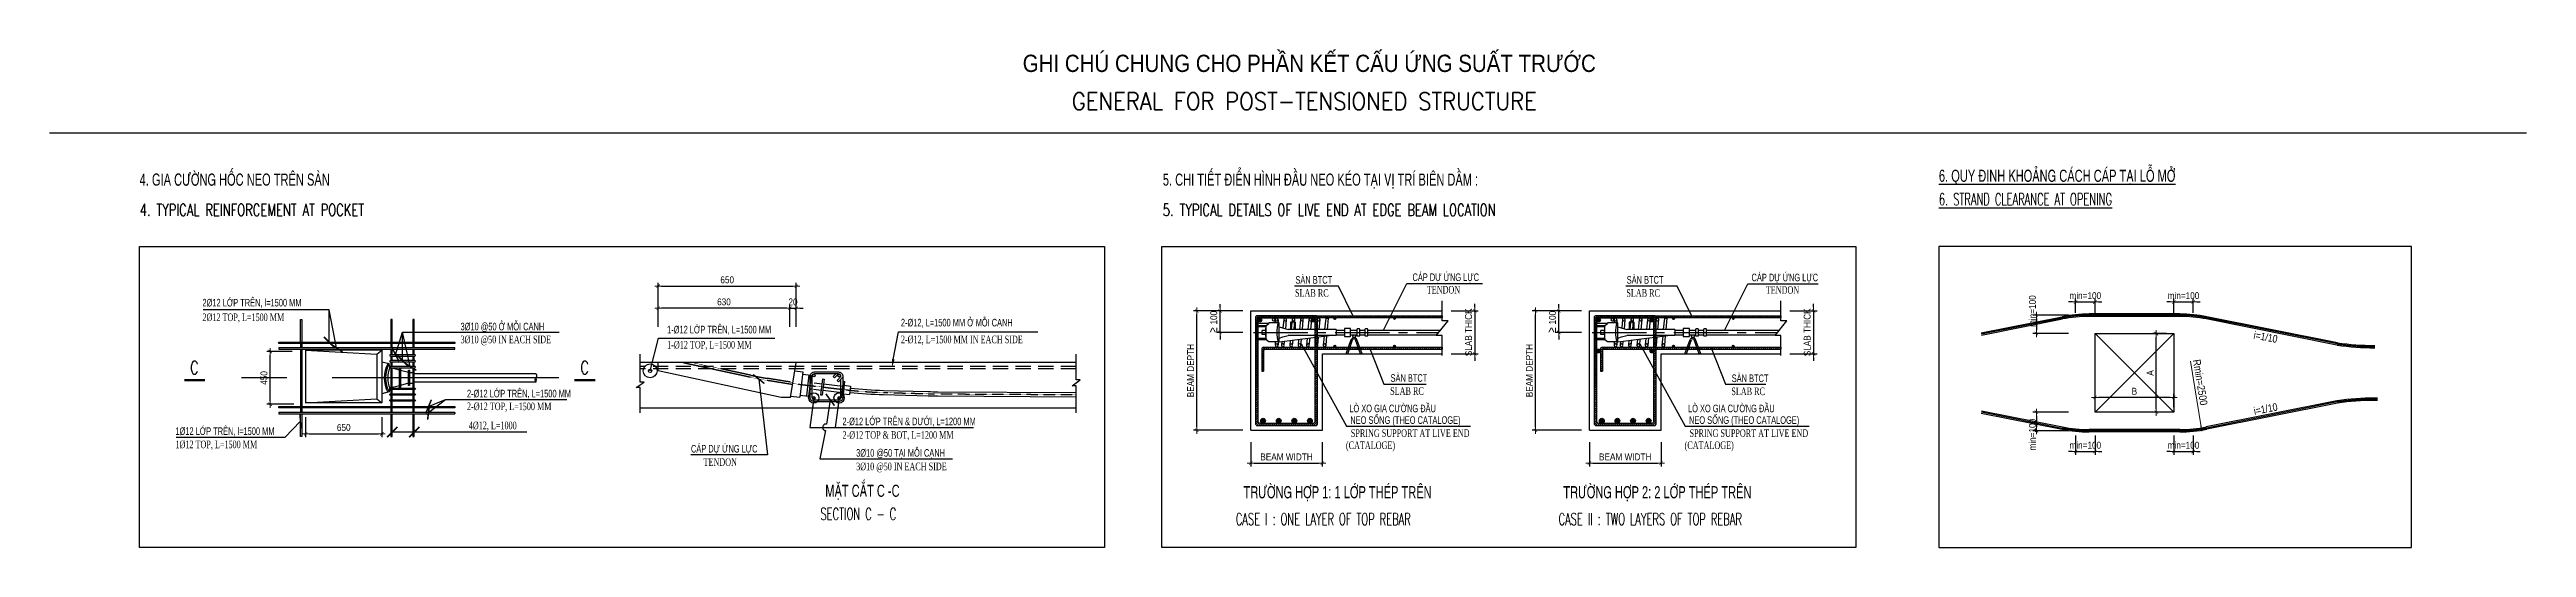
# Model space of a CAD drawing. Header units: millimetres. Extents: x 408913 to 1237273, y -191467 to -86666.
# Drawn here: x 1165551 to 1237273, y -146475 to -132042 of the extents above; entities that cross this region are included whole.
import ezdxf
from ezdxf.enums import TextEntityAlignment as Align

# ---------------------------------------------------------------- set-up
doc = ezdxf.new("R2010")
doc.units = ezdxf.units.MM
doc.header["$LTSCALE"] = 35
doc.header["$PDMODE"] = 3
for name, pattern in [('ACAD_ISO02W100', [15, 12, -3]), ('CENTER', [2, 1.25, -0.25, 0.25, -0.25]), ('CENTER2', [1.125, 0.75, -0.125, 0.125, -0.125]), ('HIDDEN2', [0.1875, 0.125, -0.0625])]:
    doc.linetypes.add(name, pattern=pattern)
for name, color, linetype in [('ANCHOR', 3, 'Continuous'), ('Hatch', 8, 'Continuous'), ('IBST-Thep thuong', 4, 'Continuous'), ('KCS_BORDER', 3, 'Continuous'), ('KCS_SNODE', 6, 'Continuous'), ('KCS_STEEL', 4, 'Continuous'), ('Layer1', 3, 'Continuous'), ('NETTHAY', 4, 'Continuous'), ('REINFT', 4, 'Continuous'), ('S-Dim', 7, 'Continuous'), ('ST', 161, 'Continuous'), ('STEEL', 4, 'Continuous'), ('STR.Dim_F-CL-B', 8, 'Continuous'), ('t10', 3, 'Continuous'), ('TEXT', 4, 'Continuous'), ('Text25', 7, 'Continuous'), ('truc', 1, 'CENTER'), ('TXT-ST2', 7, 'Continuous'), ('VSC-TEXT', 31, 'Continuous'), ('y-profile', 7, 'Continuous')]:
    doc.layers.add(name, color=color, linetype=linetype)
for name, color, linetype, lineweight in [('NDC_S_DIM', 1, 'Continuous', 9), ('NDC_S_VN TEXT', 7, 'Continuous', 9), ('VSL-HATCH', 9, 'Continuous', 0)]:
    doc.layers.add(name, color=color, linetype=linetype, lineweight=lineweight)
doc.styles.add('2F', font='')
doc.styles.add('Arial', font='arial.ttf', dxfattribs={"width": 0.6})
doc.styles.add('DIM', font='romans.shx', dxfattribs={"width": 0.55, "bigfont": 'vns.shx'})
doc.styles.add('E100', font='ISOCP.shx')
doc.styles.add('NDC_ARIAL', font='arial.ttf', dxfattribs={"width": 0.85})
doc.styles.add('ROMANS', font='romans', dxfattribs={"width": 0.75, "bigfont": 'vns'})
doc.styles.add('STYLE1', font='', dxfattribs={"height": 500})
doc.styles.add('VNTIMEH', font='vntimeh.shx', dxfattribs={"width": 0.8, "bigfont": 'vns.shx'})
doc.styles.get('2F').set_extended_font_data('.VnArial NarrowH')
doc.styles.get('STYLE1').set_extended_font_data('VNI-Helve-Condense')
doc.dimstyles.new('A2_1-10', dxfattribs={"dimscale": 100, "dimtxt": 2, "dimasz": 1, "dimexe": 1, "dimexo": 0, "dimgap": 0.8, "dimtad": 1, "dimdec": 0, "dimlfac": 0.1, "dimdsep": 46, "dimtxsty": 'NDC_ARIAL', "dimblk": 'DIMMARK', "dimcen": 49999.938995, "dimdle": 1.5, "dimclrd": 1, "dimclre": 1, "dimclrt": 3, "dimadec": 0, "dimazin": 0, "dimtfac": 1, "dimtdec": 0, "dimtix": 1, "dimtmove": 2, "dimatfit": 3, "dimfxl": 1, "dimarcsym": 0})
doc.dimstyles.new('AR4-25', dxfattribs={"dimscale": 25, "dimtxt": 2.3, "dimasz": 2, "dimexe": 2, "dimexo": 2, "dimgap": 1, "dimtad": 1, "dimdec": 0, "dimzin": 0, "dimdsep": 46, "dimtxsty": 'E100', "dimblk1": 'AR4', "dimcen": 0, "dimdle": 0.2, "dimclrd": 8, "dimclre": 8, "dimclrt": 6, "dimadec": 0, "dimazin": 0, "dimtfac": 1, "dimtdec": 0, "dimtix": 1, "dimtmove": 2, "dimatfit": 3, "dimfxl": 2, "dimtolj": 1, "dimtzin": 0, "dimarcsym": 0})
doc.dimstyles.new('VSC 1-200', dxfattribs={"dimscale": 200, "dimtxt": 2, "dimasz": 1, "dimexe": 0.8, "dimexo": 1, "dimgap": 1, "dimtad": 1, "dimdec": 0, "dimzin": 0, "dimdsep": 46, "dimtxsty": 'DIM', "dimblk1": 'ARCHTICK', "dimblk2": 'ARCHTICK', "dimsah": 1, "dimcen": -0.2, "dimdle": 0.8, "dimclrd": 9, "dimclre": 9, "dimclrt": 2, "dimadec": 0, "dimazin": 0, "dimtfac": 1, "dimtdec": 0, "dimtmove": 0, "dimatfit": 3, "dimldrblk": 'ARCHTICK', "dimfxl": 4, "dimfxlon": 1, "dimtolj": 1, "dimtzin": 0, "dimarcsym": 0})
pattern_1 = [(45, (-2943687.8, -596685.67), (-30.55711447, 30.55711447), [])]
pattern_2 = [(45, (-2933880.276, -596685.67), (-30.55711447, 30.55711447), [])]

msp = doc.modelspace()

# ---------------------------------------------------------------- texts
at = {"color": 2, "style": 'ROMANS'}
for s, width, p in [('%%U6. STRAND CLEARANCE AT OPENING', 0.6, (1220259.3, -136557)), ('4. TYPICAL REINFORCEMENT AT POCKET', 0.7, (1168159.5, -136867.1)), ('5. TYPICAL DETAILS OF LIVE END AT EDGE BEAM LOCATION', 0.7, (1197787.6, -136867.1)), ('SECTION C - C', 0.6, (1187872.5, -145676.2)), ('CASE I : ONE LAYER OF TOP REBAR ', 0.6, (1199900.4, -145825)), ('CASE II : TWO LAYERS OF TOP REBAR', 0.6, (1209246.1, -145825))]:
    msp.add_text(s, height=350, dxfattribs=dict(at, width=width)).set_placement(p)
at = {"layer": 'IBST-Thep thuong', "color": 7, "ltscale": 200, "style": 'STYLE1'}
for rotation, p in [(349.197684, (1229358.8, -140416.9)), (10.802316, (1229399.9, -142630.3))]:
    msp.add_text('i=1/10', height=220, rotation=rotation, dxfattribs=at).set_placement(p)
at = {"layer": 'NDC_S_DIM', "color": 3, "insert": (1227828, -141687.4), "char_height": 220, "attachment_point": 5, "rotation": 279.140979, "style": 'NDC_ARIAL'}
msp.add_mtext('Rmin=2500', dxfattribs=at)
at = {"layer": 'NDC_S_VN TEXT', "ltscale": 30, "style": 'NDC_ARIAL', "width": 0.85}
msp.add_text('GHI CHÚ CHUNG CHO PHẦN KẾT CẤU ỨNG SUẤT TRƯỚC', height=500, dxfattribs=at).set_placement((1193730.1, -132692.8))
at = {"layer": 'TEXT', "color": 7, "linetype": 'Continuous', "style": '2F', "width": 0.8}
for s, p in [('4. GIA C¦êNG HèC NEO TR£N SµN ', (1168159.5, -135987.1)), ('5. CHI TIÕT §IÓN H×NH §ÇU NEO KÐO T¹I VÞ TRÝ BI£N DÇM :', (1197787.6, -135987.1)), ('%%U6. QUY §ÞNH KHO¶NG C¸CH C¸P T¹I Lç Më', (1220259.3, -135875.7)), ('MÆT C¾T C -C', (1188014.9, -145005.4))]:
    msp.add_text(s, height=350, dxfattribs=at).set_placement(p)
at = {"layer": 'TEXT', "color": 0, "style": 'Arial', "width": 0.7}
for s, p in [('SÀN BTCT', (1202690.8, -138718.2)), ('CÁP DỰ ỨNG LỰC', (1206942.8, -138640.7)), ('SÀN BTCT', (1212284, -138718.2)), ('CÁP DỰ ỨNG LỰC', (1216760.4, -138648.9)), ('SÀN BTCT', (1205445.7, -141561.9)), ('SÀN BTCT', (1215324.4, -141570.1)), ('LÒ XO GIA CƯỜNG ĐẦU', (1205695.1, -142444.7)), ('NEO SỐNG (THEO CATALOGE)', (1206407.6, -142781.8)), ('LÒ XO GIA CƯỜNG ĐẦU', (1215502.7, -142444.7)), ('NEO SỐNG (THEO CATALOGE)', (1216215.1, -142781.8))]:
    msp.add_text(s, height=220, dxfattribs=at).set_placement(p, align=Align.MIDDLE_RIGHT)
for s, p in [('2%%C12 LỚP TRÊN, l=1500 MM', (1169979, -139489)), ('2-%%C12, L=1500 MM Ở MỖI CẠNH', (1190203.1, -140067.4)), ('3%%C10 @50 Ở MỖI CẠNH', (1177452.1, -140181)), ('1-%%C12 LỚP TRÊN, L=1500 MM ', (1183433.4, -140269.6)), ('2-%%C12 LỚP TRÊN, L=1500 MM', (1177638.7, -142122.7)), ('2-%%C12 LỚP TRÊN & DƯỚI, L=1200 MM', (1188512, -142930.7)), ('1%%C12 LỚP TRÊN, l=1500 MM', (1169196.3, -143213.3)), ('CÁP DỰ ỨNG LỰC', (1184124.3, -143722.4)), ('3%%C10 @50 TẠI MỖI CẠNH', (1188907, -143842.8))]:
    msp.add_text(s, height=220, dxfattribs=at).set_placement(p)
at = {"layer": 'TEXT', "color": 7, "linetype": 'Continuous', "style": '2F', "width": 0.8}
for s, p in [('TR¦êNG HîP 1: 1 LíP thÐp trªn', (1202846.7, -145046.8)), ('TR¦êNG HîP 2: 2 LíP thÐp trªn', (1212107.2, -145046.8))]:
    msp.add_text(s, height=350, dxfattribs=at).set_placement(p, align=Align.CENTER)
at = {"layer": 'Text25', "color": 7, "linetype": 'ByBlock', "style": 'ROMANS', "width": 0.75}
for p in [(1169745.1, -141260.6), (1181046.4, -141260.6)]:
    msp.add_text('C', height=377.1, dxfattribs=at).set_placement(p, align=Align.MIDDLE)
at = {"layer": 'TXT-ST2', "color": 2, "style": 'VNTIMEH', "width": 0.7}
for s, p in [('SLAB RC', (1202589.6, -139096.3)), ('TENDON', (1206397.1, -139003.2)), ('SLAB RC', (1212182.8, -139096.3)), ('TENDON', (1216214.7, -139011.4)), ('SLAB RC', (1205344.5, -141940)), ('SLAB RC', (1215223.2, -141948.2)), ('(CATALOGE)', (1204513.4, -143509.9)), ('SPRING SUPPORT AT LIVE END', (1206667.9, -143159.9)), ('(CATALOGE)', (1214320.9, -143509.9)), ('SPRING SUPPORT AT LIVE END', (1216475.4, -143159.9))]:
    msp.add_text(s, height=220, dxfattribs=at).set_placement(p, align=Align.MIDDLE_RIGHT)
for s, p in [('2%%C12 TOP, l=1500 MM', (1169979, -139912.6)), ('3%%C10 @50 IN EACH SIDE', (1177452.1, -140554.5)), ('1-%%C12 TOP, L=1500 MM ', (1183433.4, -140707.8)), ('2-%%C12, L=1500 MM IN EACH SIDE', (1190203.1, -140554.3)), ('2-%%C12 top, L=1500 MM', (1177638.7, -142493.7)), ('1%%C12 TOP, l=1500 MM', (1169196.3, -143596.7)), ('2-%%C12 TOP & BOT, L=1200 MM', (1188512, -143322.4)), ('TENDON', (1184489.2, -144107.9)), ('3%%C10 @50 IN EACH SIDE', (1188907, -144234.5))]:
    msp.add_text(s, height=220, dxfattribs=at).set_placement(p)
at = {"layer": 'TXT-ST2', "style": 'VNTIMEH', "width": 0.7}
msp.add_text('4%%C12, L=1000', height=220, dxfattribs=at).set_placement((1177690.7, -143047))
at = {"layer": 'VSC-TEXT', "color": 2, "ltscale": 150, "style": 'ROMANS', "width": 0.9}
msp.add_text('GENERAL FOR POST-TENSIONED STRUCTURE', height=500, dxfattribs=at).set_placement((1201886.1, -133792.7), align=Align.CENTER)

# ---------------------------------------------------------------- blocks, each defined once
blk = doc.blocks.new('DIMMARK')
at = {"layer": 'NDC_S_DIM', "color": 1}
blk.add_line((-1.5, 0), (1, 0), dxfattribs=at)
at = {"layer": 'NDC_S_DIM', "color": 2, "const_width": 0.15}
blk.add_lwpolyline([(-0.5, -0.5), (0.5, 0.5)], dxfattribs=at)
blk = doc.blocks.new('*D402')
at = {"layer": 'DEFPOINTS', "color": 0, "transparency": 16777216}
for p in [(1187172, -138900), (1183174, -140075), (1187172, -140075)]:
    blk.add_point(p, dxfattribs=at)
at = {"layer": 'NDC_S_DIM', "color": 1, "lineweight": -2, "transparency": 16777216}
for p, q in [((1183174, -140075), (1183174, -138800)), ((1183274, -138900), (1187072, -138900)), ((1187172, -140075), (1187172, -138800))]:
    blk.add_line(p, q, dxfattribs=at)
at = {"layer": 'NDC_S_DIM', "color": 1, "lineweight": -2, "transparency": 16777216, "xscale": 100, "yscale": 100, "zscale": 100, "rotation": 180}
blk.add_blockref('DIMMARK', (1183174, -138900), dxfattribs=at)
at = {"layer": 'NDC_S_DIM', "color": 1, "lineweight": -2, "transparency": 16777216, "xscale": 100, "yscale": 100, "zscale": 100}
blk.add_blockref('DIMMARK', (1187172, -138900), dxfattribs=at)
at = {"layer": 'NDC_S_DIM', "color": 3, "transparency": 16777216, "insert": (1185173, -138718), "char_height": 200, "attachment_point": 5, "style": 'NDC_ARIAL'}
blk.add_mtext('650', dxfattribs=at)
blk = doc.blocks.new('*D403')
at = {"layer": 'DEFPOINTS', "color": 0, "transparency": 16777216}
for p in [(1183174, -139540), (1183174, -140075), (1186987, -140075)]:
    blk.add_point(p, dxfattribs=at)
at = {"layer": 'NDC_S_DIM', "color": 1, "lineweight": -2, "transparency": 16777216}
for p, q in [((1183174, -140075), (1183174, -139440)), ((1186887, -139540), (1183274, -139540)), ((1186987, -140075), (1186987, -139440))]:
    blk.add_line(p, q, dxfattribs=at)
at = {"layer": 'NDC_S_DIM', "color": 1, "lineweight": -2, "transparency": 16777216, "xscale": 100, "yscale": 100, "zscale": 100, "rotation": 180}
blk.add_blockref('DIMMARK', (1183174, -139540), dxfattribs=at)
at = {"layer": 'NDC_S_DIM', "color": 1, "lineweight": -2, "transparency": 16777216, "xscale": 100, "yscale": 100, "zscale": 100}
blk.add_blockref('DIMMARK', (1186987, -139540), dxfattribs=at)
at = {"layer": 'NDC_S_DIM', "color": 3, "transparency": 16777216, "insert": (1185080, -139358), "char_height": 200, "attachment_point": 5, "style": 'NDC_ARIAL'}
blk.add_mtext('630', dxfattribs=at)
blk = doc.blocks.new('*D438')
at = {"layer": 'DEFPOINTS', "color": 0, "transparency": 16777216}
for p in [(1172967, -142694), (1175173, -142694), (1175173, -143180)]:
    blk.add_point(p, dxfattribs=at)
at = {"layer": 'NDC_S_DIM', "color": 1, "lineweight": -2, "transparency": 16777216}
for p, q in [((1172967, -142694), (1172967, -143280)), ((1175173, -142694), (1175173, -143280)), ((1173067, -143180), (1175073, -143180))]:
    blk.add_line(p, q, dxfattribs=at)
at = {"layer": 'NDC_S_DIM', "color": 1, "lineweight": -2, "transparency": 16777216, "xscale": 100, "yscale": 100, "zscale": 100, "rotation": 180}
blk.add_blockref('DIMMARK', (1172967, -143180), dxfattribs=at)
at = {"layer": 'NDC_S_DIM', "color": 1, "lineweight": -2, "transparency": 16777216, "xscale": 100, "yscale": 100, "zscale": 100}
blk.add_blockref('DIMMARK', (1175173, -143180), dxfattribs=at)
at = {"layer": 'NDC_S_DIM', "color": 3, "transparency": 16777216, "insert": (1174070, -142998), "char_height": 200, "attachment_point": 5, "style": 'NDC_ARIAL'}
blk.add_mtext('650', dxfattribs=at)
blk = doc.blocks.new('*D439')
at = {"layer": 'DEFPOINTS', "color": 0, "transparency": 16777216}
for p in [(1171941, -140796), (1172577, -140796), (1172620, -142323)]:
    blk.add_point(p, dxfattribs=at)
at = {"layer": 'NDC_S_DIM', "color": 1, "lineweight": -2, "transparency": 16777216}
for p, q in [((1172577, -140796), (1171841, -140796)), ((1171941, -142223), (1171941, -140896)), ((1172620, -142323), (1171841, -142323))]:
    blk.add_line(p, q, dxfattribs=at)
at = {"layer": 'NDC_S_DIM', "color": 1, "lineweight": -2, "transparency": 16777216, "xscale": 100, "yscale": 100, "zscale": 100}
for p, rotation in [((1171941, -140796), 90), ((1171941, -142323), 270)]:
    blk.add_blockref('DIMMARK', p, dxfattribs=dict(at, rotation=rotation))
at = {"layer": 'NDC_S_DIM', "color": 3, "transparency": 16777216, "insert": (1171759, -141560), "char_height": 200, "attachment_point": 5, "rotation": 90, "style": 'NDC_ARIAL'}
blk.add_mtext('450', dxfattribs=at)
blk = doc.blocks.new('KCS_SNODE')
at = {"layer": 'KCS_SNODE'}
blk.add_hatch(color=256, dxfattribs=at).paths.add_polyline_path([(10, 0, 1), (-10, 0, 1)])
blk.add_circle((0, 0), 10, dxfattribs=at)
blk = doc.blocks.new('1')
at = {"layer": 'KCS_STEEL', "color": 2}
for p, q in [((122, 0), (-122, 0)), ((-130, -8), (-130, -452)), ((-120, -18), (-120, -442)), ((112, -10), (-112, -10)), ((120, -442), (120, -18)), ((130, -452), (130, -8)), ((-122, -460), (122, -460)), ((-112, -450), (112, -450))]:
    blk.add_line(p, q, dxfattribs=at)
for centre, start, end in [((-122, -8), 90, 180), ((122, -8), 0, 90), ((-112, -18), 90, 180), ((112, -18), 0, 90), ((-122, -452), 180, 270), ((-112, -442), 180, 270), ((112, -442), 270, 0), ((122, -452), 270, 0)]:
    blk.add_arc(centre, 8, start, end, dxfattribs=at)
blk = doc.blocks.new('*D440')
at = {"layer": 'DEFPOINTS', "color": 0, "transparency": 16777216}
for p in [(1200332, -143423), (1202406, -143423), (1202406, -144028)]:
    blk.add_point(p, dxfattribs=at)
at = {"layer": 'NDC_S_DIM', "color": 1, "lineweight": -2, "transparency": 16777216}
for p, q in [((1200332, -143423), (1200332, -144128)), ((1202406, -143423), (1202406, -144128)), ((1200432, -144028), (1202306, -144028))]:
    blk.add_line(p, q, dxfattribs=at)
at = {"layer": 'NDC_S_DIM', "color": 1, "lineweight": -2, "transparency": 16777216, "xscale": 100, "yscale": 100, "zscale": 100, "rotation": 180}
blk.add_blockref('DIMMARK', (1200332, -144028), dxfattribs=at)
at = {"layer": 'NDC_S_DIM', "color": 1, "lineweight": -2, "transparency": 16777216, "xscale": 100, "yscale": 100, "zscale": 100}
blk.add_blockref('DIMMARK', (1202406, -144028), dxfattribs=at)
at = {"layer": 'NDC_S_DIM', "color": 3, "transparency": 16777216, "insert": (1201369, -143848), "char_height": 200, "attachment_point": 5, "style": 'NDC_ARIAL'}
blk.add_mtext('BEAM WIDTH', dxfattribs=at)
blk = doc.blocks.new('*D441')
at = {"layer": 'DEFPOINTS', "color": 0, "transparency": 16777216}
for p in [(1198772, -139619), (1200101, -139619), (1200101, -143077)]:
    blk.add_point(p, dxfattribs=at)
at = {"layer": 'NDC_S_DIM', "color": 1, "lineweight": -2, "transparency": 16777216}
for p, q in [((1200101, -139619), (1198672, -139619)), ((1198772, -142977), (1198772, -139719)), ((1200101, -143077), (1198672, -143077))]:
    blk.add_line(p, q, dxfattribs=at)
at = {"layer": 'NDC_S_DIM', "color": 1, "lineweight": -2, "transparency": 16777216, "xscale": 100, "yscale": 100, "zscale": 100}
for p, rotation in [((1198772, -139619), 90), ((1198772, -143077), 270)]:
    blk.add_blockref('DIMMARK', p, dxfattribs=dict(at, rotation=rotation))
at = {"layer": 'NDC_S_DIM', "color": 3, "transparency": 16777216, "insert": (1198592, -141348), "char_height": 200, "attachment_point": 5, "rotation": 90, "style": 'NDC_ARIAL'}
blk.add_mtext('BEAM DEPTH', dxfattribs=at)
blk = doc.blocks.new('AR4')
blk.add_line((0, 1), (0, -1))
blk.add_solid([(-1, 0.2), (-1, -0.2), (0, 0)])
blk = doc.blocks.new('*D442')
at = {"layer": 'DEFPOINTS', "color": 0, "transparency": 16777216}
for p in [(1210139, -143423), (1212214, -143423), (1212214, -144028)]:
    blk.add_point(p, dxfattribs=at)
at = {"layer": 'NDC_S_DIM', "color": 1, "lineweight": -2, "transparency": 16777216}
for p, q in [((1210139, -143423), (1210139, -144128)), ((1212214, -143423), (1212214, -144128)), ((1210239, -144028), (1212114, -144028))]:
    blk.add_line(p, q, dxfattribs=at)
at = {"layer": 'NDC_S_DIM', "color": 1, "lineweight": -2, "transparency": 16777216, "xscale": 100, "yscale": 100, "zscale": 100, "rotation": 180}
blk.add_blockref('DIMMARK', (1210139, -144028), dxfattribs=at)
at = {"layer": 'NDC_S_DIM', "color": 1, "lineweight": -2, "transparency": 16777216, "xscale": 100, "yscale": 100, "zscale": 100}
blk.add_blockref('DIMMARK', (1212214, -144028), dxfattribs=at)
at = {"layer": 'NDC_S_DIM', "color": 3, "transparency": 16777216, "insert": (1211177, -143848), "char_height": 200, "attachment_point": 5, "style": 'NDC_ARIAL'}
blk.add_mtext('BEAM WIDTH', dxfattribs=at)
blk = doc.blocks.new('_ArchTick')
at = {"color": 0, "linetype": 'ByBlock', "const_width": 0.15}
blk.add_lwpolyline([(-0.5, -0.5), (0.5, 0.5)], dxfattribs=at)
blk = doc.blocks.new('*D450')
at = {"layer": 'DEFPOINTS', "color": 0, "transparency": 16777216}
for p in [(1226555, -140277), (1226852, -140277), (1226852, -142555)]:
    blk.add_point(p, dxfattribs=at)
at = {"layer": 'NDC_S_DIM', "color": 1, "lineweight": -2, "transparency": 16777216}
for p, q in [((1226852, -140277), (1226455, -140277)), ((1226555, -142455), (1226555, -140377)), ((1226852, -142555), (1226455, -142555))]:
    blk.add_line(p, q, dxfattribs=at)
at = {"layer": 'NDC_S_DIM', "color": 1, "lineweight": -2, "transparency": 16777216, "xscale": 100, "yscale": 100, "zscale": 100}
for p, rotation in [((1226555, -140277), 90), ((1226555, -142555), 270)]:
    blk.add_blockref('DIMMARK', p, dxfattribs=dict(at, rotation=rotation))
at = {"layer": 'NDC_S_DIM', "color": 3, "transparency": 16777216, "insert": (1226375, -141416), "char_height": 200, "attachment_point": 5, "rotation": 90, "style": 'NDC_ARIAL'}
blk.add_mtext('A', dxfattribs=at)
blk = doc.blocks.new('*D451')
at = {"layer": 'DEFPOINTS', "color": 0, "transparency": 16777216}
for p in [(1224781, -142125), (1224781, -142408), (1227059, -142408)]:
    blk.add_point(p, dxfattribs=at)
at = {"layer": 'NDC_S_DIM', "color": 1, "lineweight": -2, "transparency": 16777216}
for p, q in [((1224781, -142408), (1224781, -142025)), ((1226959, -142125), (1224881, -142125)), ((1227059, -142408), (1227059, -142025))]:
    blk.add_line(p, q, dxfattribs=at)
at = {"layer": 'NDC_S_DIM', "color": 1, "lineweight": -2, "transparency": 16777216, "xscale": 100, "yscale": 100, "zscale": 100, "rotation": 180}
blk.add_blockref('DIMMARK', (1224781, -142125), dxfattribs=at)
at = {"layer": 'NDC_S_DIM', "color": 1, "lineweight": -2, "transparency": 16777216, "xscale": 100, "yscale": 100, "zscale": 100}
blk.add_blockref('DIMMARK', (1227059, -142125), dxfattribs=at)
at = {"layer": 'NDC_S_DIM', "color": 3, "transparency": 16777216, "insert": (1225920, -141945), "char_height": 200, "attachment_point": 5, "style": 'NDC_ARIAL'}
blk.add_mtext('B', dxfattribs=at)
blk = doc.blocks.new('*D512')
at = {"layer": 'DEFPOINTS', "color": 0, "transparency": 16777216}
for p in [(1187172, -139540), (1186987, -140075), (1187172, -140075)]:
    blk.add_point(p, dxfattribs=at)
at = {"layer": 'NDC_S_DIM', "color": 1, "lineweight": -2, "transparency": 16777216}
for p, q in [((1186887, -139540), (1186787, -139540)), ((1186987, -140075), (1186987, -139440)), ((1186987, -139540), (1187172, -139540)), ((1187172, -140075), (1187172, -139440)), ((1187272, -139540), (1187372, -139540))]:
    blk.add_line(p, q, dxfattribs=at)
at = {"layer": 'NDC_S_DIM', "color": 1, "lineweight": -2, "transparency": 16777216, "xscale": 100, "yscale": 100, "zscale": 100}
blk.add_blockref('DIMMARK', (1186987, -139540), dxfattribs=at)
at = {"layer": 'NDC_S_DIM', "color": 1, "lineweight": -2, "transparency": 16777216, "xscale": 100, "yscale": 100, "zscale": 100, "rotation": 180}
blk.add_blockref('DIMMARK', (1187172, -139540), dxfattribs=at)
at = {"layer": 'NDC_S_DIM', "color": 3, "transparency": 16777216, "insert": (1187079, -139358), "char_height": 200, "attachment_point": 5, "style": 'NDC_ARIAL'}
blk.add_mtext('20', dxfattribs=at)
blk = doc.blocks.new('*D513')
at = {"layer": 'DEFPOINTS', "color": 0, "transparency": 16777216}
for p in [(1199445, -139619), (1200101, -139619), (1200101, -140242)]:
    blk.add_point(p, dxfattribs=at)
at = {"layer": 'NDC_S_DIM', "color": 1, "lineweight": -2, "transparency": 16777216}
for p, q in [((1200101, -139619), (1199345, -139619)), ((1199445, -139519), (1199445, -139419)), ((1199445, -140242), (1199445, -139619)), ((1200101, -140242), (1199345, -140242)), ((1199445, -140342), (1199445, -140442))]:
    blk.add_line(p, q, dxfattribs=at)
at = {"layer": 'NDC_S_DIM', "color": 1, "lineweight": -2, "transparency": 16777216, "xscale": 100, "yscale": 100, "zscale": 100}
for p, rotation in [((1199445, -139619), 270), ((1199445, -140242), 90)]:
    blk.add_blockref('DIMMARK', p, dxfattribs=dict(at, rotation=rotation))
at = {"layer": 'NDC_S_DIM', "color": 3, "transparency": 16777216, "insert": (1199238, -139931), "char_height": 200, "attachment_point": 5, "rotation": 90, "style": 'NDC_ARIAL'}
blk.add_mtext('{\\fSakkal Majalla|b0|i0|c0|p2;\\H1.25x;≥\\C0; }100', dxfattribs=at)
blk = doc.blocks.new('*D514')
at = {"layer": 'DEFPOINTS', "color": 0, "transparency": 16777216}
for p in [(1206137, -139613), (1206137, -140864), (1206822, -140864)]:
    blk.add_point(p, dxfattribs=at)
at = {"layer": 'NDC_S_DIM', "color": 1, "lineweight": -2, "transparency": 16777216}
for p, q in [((1206137, -139613), (1206922, -139613)), ((1206822, -139513), (1206822, -139413)), ((1206822, -139613), (1206822, -140864)), ((1206137, -140864), (1206922, -140864)), ((1206822, -140964), (1206822, -141064))]:
    blk.add_line(p, q, dxfattribs=at)
at = {"layer": 'NDC_S_DIM', "color": 1, "lineweight": -2, "transparency": 16777216, "xscale": 100, "yscale": 100, "zscale": 100}
for p, rotation in [((1206822, -139613), 270), ((1206822, -140864), 90)]:
    blk.add_blockref('DIMMARK', p, dxfattribs=dict(at, rotation=rotation))
at = {"layer": 'NDC_S_DIM', "color": 3, "transparency": 16777216, "insert": (1206639, -140238), "char_height": 200, "attachment_point": 5, "rotation": 90, "style": 'NDC_ARIAL'}
blk.add_mtext('SLAB THICK', dxfattribs=at)
blk = doc.blocks.new('*D515')
at = {"layer": 'DEFPOINTS', "color": 0, "transparency": 16777216}
for p in [(1208580, -139619), (1209908, -139619), (1209908, -143077)]:
    blk.add_point(p, dxfattribs=at)
at = {"layer": 'NDC_S_DIM', "color": 1, "lineweight": -2, "transparency": 16777216}
for p, q in [((1209908, -139619), (1208480, -139619)), ((1208580, -142977), (1208580, -139719)), ((1209908, -143077), (1208480, -143077))]:
    blk.add_line(p, q, dxfattribs=at)
at = {"layer": 'NDC_S_DIM', "color": 1, "lineweight": -2, "transparency": 16777216, "xscale": 100, "yscale": 100, "zscale": 100}
for p, rotation in [((1208580, -139619), 90), ((1208580, -143077), 270)]:
    blk.add_blockref('DIMMARK', p, dxfattribs=dict(at, rotation=rotation))
at = {"layer": 'NDC_S_DIM', "color": 3, "transparency": 16777216, "insert": (1208400, -141348), "char_height": 200, "attachment_point": 5, "rotation": 90, "style": 'NDC_ARIAL'}
blk.add_mtext('BEAM DEPTH', dxfattribs=at)
blk = doc.blocks.new('*D516')
at = {"layer": 'DEFPOINTS', "color": 0, "transparency": 16777216}
for p in [(1209252, -139619), (1209908, -139619), (1209908, -140242)]:
    blk.add_point(p, dxfattribs=at)
at = {"layer": 'NDC_S_DIM', "color": 1, "lineweight": -2, "transparency": 16777216}
for p, q in [((1209908, -139619), (1209152, -139619)), ((1209252, -139519), (1209252, -139419)), ((1209252, -140242), (1209252, -139619)), ((1209908, -140242), (1209152, -140242)), ((1209252, -140342), (1209252, -140442))]:
    blk.add_line(p, q, dxfattribs=at)
at = {"layer": 'NDC_S_DIM', "color": 1, "lineweight": -2, "transparency": 16777216, "xscale": 100, "yscale": 100, "zscale": 100}
for p, rotation in [((1209252, -139619), 270), ((1209252, -140242), 90)]:
    blk.add_blockref('DIMMARK', p, dxfattribs=dict(at, rotation=rotation))
at = {"layer": 'NDC_S_DIM', "color": 3, "transparency": 16777216, "insert": (1209046, -139931), "char_height": 200, "attachment_point": 5, "rotation": 90, "style": 'NDC_ARIAL'}
blk.add_mtext('{\\fSakkal Majalla|b0|i0|c0|p2;\\H1.25x;≥\\C0; }100', dxfattribs=at)
blk = doc.blocks.new('*D517')
at = {"layer": 'DEFPOINTS', "color": 0, "transparency": 16777216}
for p in [(1215945, -139613), (1215945, -140864), (1216630, -140864)]:
    blk.add_point(p, dxfattribs=at)
at = {"layer": 'NDC_S_DIM', "color": 1, "lineweight": -2, "transparency": 16777216}
for p, q in [((1215945, -139613), (1216730, -139613)), ((1216630, -139513), (1216630, -139413)), ((1216630, -139613), (1216630, -140864)), ((1215945, -140864), (1216730, -140864)), ((1216630, -140964), (1216630, -141064))]:
    blk.add_line(p, q, dxfattribs=at)
at = {"layer": 'NDC_S_DIM', "color": 1, "lineweight": -2, "transparency": 16777216, "xscale": 100, "yscale": 100, "zscale": 100}
for p, rotation in [((1216630, -139613), 270), ((1216630, -140864), 90)]:
    blk.add_blockref('DIMMARK', p, dxfattribs=dict(at, rotation=rotation))
at = {"layer": 'NDC_S_DIM', "color": 3, "transparency": 16777216, "insert": (1216446, -140238), "char_height": 200, "attachment_point": 5, "rotation": 90, "style": 'NDC_ARIAL'}
blk.add_mtext('SLAB THICK', dxfattribs=at)
blk = doc.blocks.new('*D518')
at = {"layer": 'DEFPOINTS', "color": 0, "transparency": 16777216}
for p in [(1224015, -139741), (1223082, -140277), (1224015, -140277)]:
    blk.add_point(p, dxfattribs=at)
at = {"layer": 'NDC_S_DIM', "color": 1, "lineweight": -2, "transparency": 16777216}
for p, q in [((1224015, -139741), (1222982, -139741)), ((1223082, -139841), (1223082, -140177)), ((1224015, -140277), (1222982, -140277))]:
    blk.add_line(p, q, dxfattribs=at)
at = {"layer": 'NDC_S_DIM', "color": 1, "lineweight": -2, "transparency": 16777216, "xscale": 100, "yscale": 100, "zscale": 100}
for p, rotation in [((1223082, -139741), 90), ((1223082, -140277), 270)]:
    blk.add_blockref('DIMMARK', p, dxfattribs=dict(at, rotation=rotation))
at = {"layer": 'NDC_S_DIM', "color": 3, "transparency": 16777216, "insert": (1222968, -139624), "char_height": 200, "attachment_point": 5, "rotation": 90, "style": 'NDC_ARIAL'}
blk.add_mtext('min=100', dxfattribs=at)
blk = doc.blocks.new('*D519')
at = {"layer": 'DEFPOINTS', "color": 0, "transparency": 16777216}
for p in [(1224217, -139672), (1224781, -139359), (1224781, -139672)]:
    blk.add_point(p, dxfattribs=at)
at = {"layer": 'NDC_S_DIM', "color": 1, "lineweight": -2, "transparency": 16777216}
for p, q in [((1224117, -139359), (1224017, -139359)), ((1224217, -139672), (1224217, -139259)), ((1224217, -139359), (1224781, -139359)), ((1224781, -139672), (1224781, -139259)), ((1224881, -139359), (1224981, -139359))]:
    blk.add_line(p, q, dxfattribs=at)
at = {"layer": 'NDC_S_DIM', "color": 1, "lineweight": -2, "transparency": 16777216, "xscale": 100, "yscale": 100, "zscale": 100}
blk.add_blockref('DIMMARK', (1224217, -139359), dxfattribs=at)
at = {"layer": 'NDC_S_DIM', "color": 1, "lineweight": -2, "transparency": 16777216, "xscale": 100, "yscale": 100, "zscale": 100, "rotation": 180}
blk.add_blockref('DIMMARK', (1224781, -139359), dxfattribs=at)
at = {"layer": 'NDC_S_DIM', "color": 3, "transparency": 16777216, "insert": (1224499, -139177), "char_height": 200, "attachment_point": 5, "style": 'NDC_ARIAL'}
blk.add_mtext('min=100', dxfattribs=at)
blk = doc.blocks.new('*D520')
at = {"layer": 'DEFPOINTS', "color": 0, "transparency": 16777216}
for p in [(1227059, -139672), (1227624, -139359), (1227624, -139672)]:
    blk.add_point(p, dxfattribs=at)
at = {"layer": 'NDC_S_DIM', "color": 1, "lineweight": -2, "transparency": 16777216}
for p, q in [((1226959, -139359), (1226859, -139359)), ((1227059, -139672), (1227059, -139259)), ((1227059, -139359), (1227624, -139359)), ((1227624, -139672), (1227624, -139259)), ((1227724, -139359), (1227824, -139359))]:
    blk.add_line(p, q, dxfattribs=at)
at = {"layer": 'NDC_S_DIM', "color": 1, "lineweight": -2, "transparency": 16777216, "xscale": 100, "yscale": 100, "zscale": 100}
blk.add_blockref('DIMMARK', (1227059, -139359), dxfattribs=at)
at = {"layer": 'NDC_S_DIM', "color": 1, "lineweight": -2, "transparency": 16777216, "xscale": 100, "yscale": 100, "zscale": 100, "rotation": 180}
blk.add_blockref('DIMMARK', (1227624, -139359), dxfattribs=at)
at = {"layer": 'NDC_S_DIM', "color": 3, "transparency": 16777216, "insert": (1227341, -139177), "char_height": 200, "attachment_point": 5, "style": 'NDC_ARIAL'}
blk.add_mtext('min=100', dxfattribs=at)
blk = doc.blocks.new('*D521')
at = {"layer": 'DEFPOINTS', "color": 0, "transparency": 16777216}
for p in [(1224015, -142555), (1223082, -143090), (1224015, -143090)]:
    blk.add_point(p, dxfattribs=at)
at = {"layer": 'NDC_S_DIM', "color": 1, "lineweight": -2, "transparency": 16777216}
for p, q in [((1224015, -142555), (1222982, -142555)), ((1223082, -142655), (1223082, -142990)), ((1224015, -143090), (1222982, -143090))]:
    blk.add_line(p, q, dxfattribs=at)
at = {"layer": 'NDC_S_DIM', "color": 1, "lineweight": -2, "transparency": 16777216, "xscale": 100, "yscale": 100, "zscale": 100}
for p, rotation in [((1223082, -142555), 90), ((1223082, -143090), 270)]:
    blk.add_blockref('DIMMARK', p, dxfattribs=dict(at, rotation=rotation))
at = {"layer": 'NDC_S_DIM', "color": 3, "transparency": 16777216, "insert": (1222968, -143204), "char_height": 200, "attachment_point": 5, "rotation": 90, "style": 'NDC_ARIAL'}
blk.add_mtext('min=100', dxfattribs=at)
blk = doc.blocks.new('*D522')
at = {"layer": 'DEFPOINTS', "color": 0, "transparency": 16777216}
for p in [(1224217, -143230), (1224781, -143230), (1224781, -143693)]:
    blk.add_point(p, dxfattribs=at)
at = {"layer": 'NDC_S_DIM', "color": 1, "lineweight": -2, "transparency": 16777216}
for p, q in [((1224217, -143230), (1224217, -143793)), ((1224781, -143230), (1224781, -143793)), ((1224117, -143693), (1224017, -143693)), ((1224217, -143693), (1224781, -143693)), ((1224881, -143693), (1224981, -143693))]:
    blk.add_line(p, q, dxfattribs=at)
at = {"layer": 'NDC_S_DIM', "color": 1, "lineweight": -2, "transparency": 16777216, "xscale": 100, "yscale": 100, "zscale": 100}
blk.add_blockref('DIMMARK', (1224217, -143693), dxfattribs=at)
at = {"layer": 'NDC_S_DIM', "color": 1, "lineweight": -2, "transparency": 16777216, "xscale": 100, "yscale": 100, "zscale": 100, "rotation": 180}
blk.add_blockref('DIMMARK', (1224781, -143693), dxfattribs=at)
at = {"layer": 'NDC_S_DIM', "color": 3, "transparency": 16777216, "insert": (1224499, -143511), "char_height": 200, "attachment_point": 5, "style": 'NDC_ARIAL'}
blk.add_mtext('min=100', dxfattribs=at)
blk = doc.blocks.new('*D523')
at = {"layer": 'DEFPOINTS', "color": 0, "transparency": 16777216}
for p in [(1227059, -143230), (1227624, -143230), (1227624, -143693)]:
    blk.add_point(p, dxfattribs=at)
at = {"layer": 'NDC_S_DIM', "color": 1, "lineweight": -2, "transparency": 16777216}
for p, q in [((1227059, -143230), (1227059, -143793)), ((1227624, -143230), (1227624, -143793)), ((1226959, -143693), (1226859, -143693)), ((1227059, -143693), (1227624, -143693)), ((1227724, -143693), (1227824, -143693))]:
    blk.add_line(p, q, dxfattribs=at)
at = {"layer": 'NDC_S_DIM', "color": 1, "lineweight": -2, "transparency": 16777216, "xscale": 100, "yscale": 100, "zscale": 100}
blk.add_blockref('DIMMARK', (1227059, -143693), dxfattribs=at)
at = {"layer": 'NDC_S_DIM', "color": 1, "lineweight": -2, "transparency": 16777216, "xscale": 100, "yscale": 100, "zscale": 100, "rotation": 180}
blk.add_blockref('DIMMARK', (1227624, -143693), dxfattribs=at)
at = {"layer": 'NDC_S_DIM', "color": 3, "transparency": 16777216, "insert": (1227341, -143511), "char_height": 200, "attachment_point": 5, "style": 'NDC_ARIAL'}
blk.add_mtext('min=100', dxfattribs=at)

# ---------------------------------------------------------------- dimensions: what is measured, and where the dimension line sits
at = {"layer": 'NDC_S_DIM'}
for base, p1, p2, text, picture, middle in [((1187171.6, -138900.3), (1183173.6, -140075), (1187171.6, -140075), '650', '*D402', (1185172.6, -138718.2)), ((1224781.3, -139359.4), (1224217.1, -139671.9), (1224781.3, -139671.9), 'min=100', '*D519', (1224499.2, -139177.3)), ((1227623.6, -139359.4), (1227059.4, -139671.9), (1227623.6, -139671.9), 'min=100', '*D520', (1227341.5, -139177.3)), ((1183173.6, -139539.9), (1186987.1, -140075), (1183173.6, -140075), '630', '*D403', (1185080.3, -139357.7)), ((1187171.6, -139539.9), (1186987.1, -140075), (1187171.6, -140075), '20', '*D512', (1187079.3, -139357.8)), ((1175173.2, -143179.7), (1172966.9, -142693.9), (1175173.2, -142693.9), '650', '*D438', (1174070.1, -142997.6)), ((1202406.2, -144028.1), (1200331.9, -143423.2), (1202406.2, -143423.2), 'BEAM WIDTH', '*D440', (1201369.1, -143848)), ((1212213.7, -144028.1), (1210139.5, -143423.2), (1212213.7, -143423.2), 'BEAM WIDTH', '*D442', (1211176.6, -143848)), ((1224781.3, -143693.5), (1224217.1, -143230.4), (1224781.3, -143230.4), 'min=100', '*D522', (1224499.2, -143511.4)), ((1227623.6, -143693.5), (1227059.4, -143230.4), (1227623.6, -143230.4), 'min=100', '*D523', (1227341.5, -143511.4))]:
    dim = msp.add_linear_dim(base=base, p1=p1, p2=p2, text=text, dimstyle='A2_1-10', dxfattribs=at)
    dim.commit()
    dim.dimension.update_dxf_attribs({"geometry": picture, "text_midpoint": middle})
for base, p1, p2, picture, middle in [((1223082.4, -140276.8), (1224014.8, -139741.5), (1224014.8, -140276.8), '*D518', (1222968, -139624.4)), ((1223082.4, -143090.3), (1224014.8, -142554.9), (1224014.8, -143090.3), '*D521', (1222968, -143203.5))]:
    dim = msp.add_linear_dim(base=base, p1=p1, p2=p2, angle=90, text='min=100', dimstyle='A2_1-10', dxfattribs=at)
    dim.commit()
    dim.dimension.update_dxf_attribs({"geometry": picture, "text_midpoint": middle, "dimtype": 160})
for base, p1, p2, angle, text, picture, middle in [((1198772.2, -139619.4), (1200100.9, -143076.5), (1200100.9, -139619.4), 90, 'BEAM DEPTH', '*D441', (1198592.2, -141348)), ((1199444.7, -139619.4), (1200100.9, -140241.6), (1200100.9, -139619.4), 90, '{\\fSakkal Majalla|b0|i0|c0|p2;\\H1.25x;≥\\C0; }100', '*D513', (1199238, -139930.5)), ((1206822.1, -140864), (1206137.2, -139612.7), (1206137.2, -140864), 90, 'SLAB THICK', '*D514', (1206638.7, -140238.3)), ((1208579.8, -139619.4), (1209908.5, -143076.5), (1209908.5, -139619.4), 90, 'BEAM DEPTH', '*D515', (1208399.7, -141348)), ((1209252.3, -139619.4), (1209908.5, -140241.6), (1209908.5, -139619.4), 90, '{\\fSakkal Majalla|b0|i0|c0|p2;\\H1.25x;≥\\C0; }100', '*D516', (1209045.6, -139930.5)), ((1216629.7, -140864), (1215944.8, -139612.7), (1215944.8, -140864), 90, 'SLAB THICK', '*D517', (1216446.3, -140238.3)), ((1226554.7, -140276.8), (1226851.9, -142554.9), (1226851.9, -140276.8), 90, 'A', '*D450', (1226374.7, -141415.9)), ((1171941.2, -140796), (1172620.1, -142323.4), (1172576.8, -140796), 90, '450', '*D439', (1171759, -141559.7)), ((1224781.3, -142124.9), (1227059.4, -142408.2), (1224781.3, -142408.2), 180, 'B', '*D451', (1225920.3, -141944.9))]:
    dim = msp.add_linear_dim(base=base, p1=p1, p2=p2, angle=angle, text=text, dimstyle='A2_1-10', dxfattribs=at)
    dim.commit()
    dim.dimension.update_dxf_attribs({"geometry": picture, "text_midpoint": middle})

# ---------------------------------------------------------------- hatches: boundary and pattern name
at = {"layer": 'VSL-HATCH'}
h = msp.add_hatch(dxfattribs=at)
h.set_pattern_fill('ANSI31', color=256, scale=345.714286, style=0)
h.set_pattern_definition(pattern_1)
h.paths.add_polyline_path([(1202212.6, -139757.7), (1200525.5, -139757.7, 0.4142136), (1200470.2, -139813), (1200470.2, -142882.9, 0.4142136), (1200525.5, -142938.3), (1202212.6, -142938.3, 0.4142136), (1202267.9, -142882.9), (1202267.9, -139813, 0.4142136)])
h.paths.add_polyline_path([(1202143.5, -139826.8, -0.4142136), (1202198.8, -139882.1), (1202198.8, -142813.8, -0.4142136), (1202143.5, -142869.1), (1200594.7, -142869.1, -0.4142136), (1200539.4, -142813.8), (1200539.4, -139882.1, -0.4142136), (1200594.7, -139826.8)], flags=16)
h = msp.add_hatch(dxfattribs=at)
h.set_pattern_fill('ANSI31', color=256, scale=345.714286, style=0)
h.set_pattern_definition(pattern_1)
h.paths.add_polyline_path([(1205879.4, -139757.7), (1202212.6, -139757.7, -0.4142136), (1202267.9, -139813), (1205879.4, -139813)])
h.paths.add_polyline_path([(1202212.6, -139757.7), (1200525.5, -139757.7, 0.4142136), (1200470.2, -139813), (1200470.2, -141832), (1200525.5, -141832), (1200525.5, -139868.3, -0.4142136), (1200580.8, -139813), (1202267.9, -139813, 0.4142136)])
h = msp.add_hatch(dxfattribs=at)
h.set_pattern_fill('ANSI31', color=256, scale=69.142857, style=0)
h.set_pattern_definition([(45, (-2943687.801, -595883.614), (-6.111422895, 6.111422895), [])])
h.paths.add_polyline_path([(1202742.4, -139840.7, 1), (1202797.7, -139840.7, 1)])
h = msp.add_hatch(dxfattribs=at)
h.set_pattern_fill('ANSI31', color=256, scale=69.142857, style=0)
h.set_pattern_definition([(45, (-2941959.229, -595883.614), (-6.111422895, 6.111422895), [])])
h.paths.add_polyline_path([(1204471, -139840.7, 1), (1204526.3, -139840.7, 1)])
h = msp.add_hatch(dxfattribs=at)
h.set_pattern_fill('ANSI31', color=256, scale=345.714286, style=0)
h.set_pattern_definition(pattern_2)
h.paths.add_polyline_path([(1212020.1, -139757.7), (1210333.1, -139757.7, 0.4142136), (1210277.7, -139813), (1210277.7, -142882.9, 0.4142136), (1210333.1, -142938.3), (1212020.1, -142938.3, 0.4142136), (1212075.5, -142882.9), (1212075.5, -139813, 0.4142136)])
h.paths.add_polyline_path([(1211951, -139826.8, -0.4142136), (1212006.3, -139882.1), (1212006.3, -142813.8, -0.4142136), (1211951, -142869.1), (1210402.2, -142869.1, -0.4142136), (1210346.9, -142813.8), (1210346.9, -139882.1, -0.4142136), (1210402.2, -139826.8)], flags=16)
h = msp.add_hatch(dxfattribs=at)
h.set_pattern_fill('ANSI31', color=256, scale=345.714286, style=0)
h.set_pattern_definition(pattern_2)
h.paths.add_polyline_path([(1215686.9, -139757.7), (1212020.1, -139757.7, -0.4142136), (1212075.5, -139813), (1215686.9, -139813)])
h.paths.add_polyline_path([(1212020.1, -139757.7), (1210333.1, -139757.7, 0.4142136), (1210277.7, -139813), (1210277.7, -141832), (1210333.1, -141832), (1210333.1, -139868.3, -0.4142136), (1210388.4, -139813), (1212075.5, -139813, 0.4142136)])
h = msp.add_hatch(dxfattribs=at)
h.set_pattern_fill('ANSI31', color=256, scale=69.142857, style=0)
h.set_pattern_definition([(45, (-2933880.276, -595883.614), (-6.111422895, 6.111422895), [])])
h.paths.add_polyline_path([(1212549.9, -139840.7, 1), (1212605.2, -139840.7, 1)])
h = msp.add_hatch(dxfattribs=at)
h.set_pattern_fill('ANSI31', color=256, scale=69.142857, style=0)
h.set_pattern_definition([(45, (-2932151.705, -595883.614), (-6.111422895, 6.111422895), [])])
h.paths.add_polyline_path([(1214278.5, -139840.7, 1), (1214333.8, -139840.7, 1)])
h = msp.add_hatch(dxfattribs=at)
h.set_pattern_fill('ANSI31', color=256, scale=345.714286, style=0)
h.set_pattern_definition(pattern_1)
h.paths.add_polyline_path([(1205879.4, -140670.4), (1202267.9, -140670.4), (1202267.9, -140725.7), (1205879.4, -140725.7)])
h.paths.add_polyline_path([(1202267.9, -140670.4), (1202198.8, -140670.4), (1202198.8, -140725.7), (1202267.9, -140725.7)])
edge = h.paths.add_edge_path()
edge.add_line((1202198.8, -140670.4), (1200706.3, -140670.4))
edge.add_arc((1200706.3, -140725.7), 55.3, 90, 180)
edge.add_line((1200651, -140725.7), (1200651, -141361.8))
edge.add_line((1200651, -141361.8), (1200706.3, -141361.8))
edge.add_line((1200706.3, -141361.8), (1200706.3, -140781))
edge.add_arc((1200761.6, -140781), 55.3, 90, 180, ccw=False)
edge.add_line((1200761.6, -140725.7), (1202198.8, -140725.7))
edge.add_line((1202198.8, -140725.7), (1202198.8, -140670.4))
h = msp.add_hatch(dxfattribs=at)
h.set_pattern_fill('ANSI31', color=256, scale=69.142857, style=0)
h.set_pattern_definition([(45, (-2943687.801, -596685.671), (-6.111422895, 6.111422895), [])])
h.paths.add_polyline_path([(1202742.4, -140642.7, 1), (1202797.7, -140642.7, 1)])
h = msp.add_hatch(dxfattribs=at)
h.set_pattern_fill('ANSI31', color=256, scale=69.142857, style=0)
h.set_pattern_definition([(45, (-2941959.229, -596685.671), (-6.111422895, 6.111422895), [])])
h.paths.add_polyline_path([(1204471, -140642.7, 1), (1204526.3, -140642.7, 1)])
h = msp.add_hatch(dxfattribs=at)
h.set_pattern_fill('ANSI31', color=256, scale=345.714286, style=0)
h.set_pattern_definition(pattern_2)
h.paths.add_polyline_path([(1215686.9, -140670.4), (1212075.5, -140670.4), (1212075.5, -140725.7), (1215686.9, -140725.7)])
h.paths.add_polyline_path([(1212075.5, -140670.4), (1212006.3, -140670.4), (1212006.3, -140725.7), (1212075.5, -140725.7)])
edge = h.paths.add_edge_path()
edge.add_line((1212006.3, -140670.4), (1210513.8, -140670.4))
edge.add_arc((1210513.8, -140725.7), 55.3, 90, 180)
edge.add_line((1210458.5, -140725.7), (1210458.5, -141361.8))
edge.add_line((1210458.5, -141361.8), (1210513.8, -141361.8))
edge.add_line((1210513.8, -141361.8), (1210513.8, -140781))
edge.add_arc((1210569.2, -140781), 55.3, 90, 180, ccw=False)
edge.add_line((1210569.2, -140725.7), (1212006.3, -140725.7))
edge.add_line((1212006.3, -140725.7), (1212006.3, -140670.4))
h = msp.add_hatch(dxfattribs=at)
h.set_pattern_fill('ANSI31', color=256, scale=69.142857, style=0)
h.set_pattern_definition([(45, (-2933880.276, -596685.671), (-6.111422895, 6.111422895), [])])
h.paths.add_polyline_path([(1212549.9, -140642.7, 1), (1212605.2, -140642.7, 1)])
h = msp.add_hatch(dxfattribs=at)
h.set_pattern_fill('ANSI31', color=256, scale=69.142857, style=0)
h.set_pattern_definition([(45, (-2932151.705, -596685.671), (-6.111422895, 6.111422895), [])])
h.paths.add_polyline_path([(1214278.5, -140642.7, 1), (1214333.8, -140642.7, 1)])
at = {"layer": 'y-profile'}
for points in [[(1200539.2, -139882.1, 1), (1200649.8, -139882.1, 1)], [(1202198.9, -139882.1, -1), (1202088.3, -139882.1, -1)], [(1210346.7, -139882.1, 1), (1210457.4, -139882.1, 1)], [(1212006.5, -139882.1, -1), (1211895.8, -139882.1, -1)], [(1210346.7, -140781, 1), (1210457.4, -140781, 1)], [(1212006.5, -140781, -1), (1211895.8, -140781, -1)]]:
    msp.add_hatch(color=256, dxfattribs=at).paths.add_polyline_path(points)

# ---------------------------------------------------------------- linework, layer by layer
at = {"color": 8}
for p, q in [((1173644.1, -139584.5), (1169996.3, -139584.5)), ((1183179.4, -140406.6), (1186552.5, -140406.6)), ((1189982.2, -141021.3), (1190131.4, -140221.2)), ((1190131.4, -140221.2), (1194165.5, -140221.2)), ((1172362.5, -143287.5), (1169212.9, -143287.5)), ((1187563.5, -142993), (1192300.5, -142993)), ((1188019.6, -143087.3), (1187853.2, -143904.8)), ((1186342.9, -143792.3), (1184116.4, -143792.3)), ((1187853.2, -143904.8), (1191693.6, -143904.8))]:
    msp.add_line(p, q, dxfattribs=at)
for p, q in [((1201621, -139945.3), (1201482.7, -139945.3)), ((1201482.7, -139945.3), (1201482.7, -140155.3)), ((1201621, -139945.3), (1201621, -140155.3)), ((1211428.5, -139945.3), (1211290.3, -139945.3)), ((1211290.3, -139945.3), (1211290.3, -140155.3)), ((1211428.5, -139945.3), (1211428.5, -140155.3))]:
    msp.add_line(p, q)
at = {"color": 1}
for p, q in [((1172966.9, -140753.9), (1172966.9, -142281.4)), ((1175173.2, -140753.9), (1172966.9, -140753.9)), ((1172966.9, -140753.9), (1175031.7, -140873)), ((1175031.7, -140873), (1175173.2, -140753.9)), ((1175031.7, -140873), (1175031.7, -142162.3)), ((1175173.2, -140753.9), (1175173.2, -142281.4)), ((1175383.5, -141152.4), (1175173.2, -141101.3)), ((1175405.6, -141261.7), (1175383.5, -141152.4)), ((1175681.7, -141334.4), (1175405.6, -141261.7)), ((1195274.8, -141109.6), (1182650, -141109.6)), ((1175383.5, -141967), (1175173.2, -142018.1)), ((1175405.6, -141857.6), (1175383.5, -141967)), ((1175681.7, -141785), (1175405.6, -141857.6)), ((1175941.8, -141404.4), (1175715.7, -141343.1)), ((1175941.8, -141715), (1175715.7, -141776.2)), ((1175975.7, -141406.9), (1176072.8, -141406.9)), ((1175975.7, -141712.4), (1176072.8, -141712.4)), ((1176072.8, -141406.9), (1176072.8, -141712.4)), ((1178912.3, -141440.9), (1176072.8, -141440.9)), ((1178912.3, -141678.5), (1176072.8, -141678.5)), ((1179447.5, -141440.9), (1178912.3, -141440.9)), ((1179447.5, -141678.5), (1178912.3, -141678.5)), ((1179630.9, -141440.9), (1179447.5, -141440.9)), ((1179630.9, -141678.5), (1179447.5, -141678.5)), ((1172966.9, -142281.4), (1175031.7, -142162.3)), ((1175173.2, -142281.4), (1172966.9, -142281.4)), ((1175031.7, -142162.3), (1175173.2, -142281.4)), ((1195274.8, -142438.4), (1182650, -142438.4))]:
    msp.add_line(p, q, dxfattribs=at)
at = {"color": 6, "linetype": 'Continuous'}
for p, q in [((1183173.6, -141355.6), (1183173.6, -141109.6)), ((1187008.3, -142124.5), (1187171.6, -141109.6)), ((1186732.7, -142124.5), (1183173.6, -141355.6)), ((1187131.6, -141358.2), (1187365.6, -141385.6)), ((1187365.6, -141385.6), (1187279.7, -142118.7)), ((1187358.4, -141446.7), (1187602.8, -141475.3)), ((1187541.7, -141468.2), (1187470.1, -142079.1)), ((1187602.8, -141475.3), (1187531.2, -142086.2)), ((1187556.3, -141872.4), (1187617.4, -141879.6)), ((1187577.7, -141689.2), (1187638.8, -141696.3)), ((1187672.3, -141886), (1187905.6, -141913.4)), ((1187693.8, -141702.8), (1187927.1, -141730.1)), ((1187941.6, -141917.6), (1188499.5, -141983)), ((1187963.1, -141734.3), (1188521, -141799.7)), ((1188561.3, -141773.4), (1188744.6, -141794.9)), ((1188744.6, -141794.9), (1188716, -142039.3)), ((1187008.3, -142124.5), (1186732.7, -142124.5)), ((1187014.3, -142087.6), (1187279.7, -142118.7)), ((1187286.9, -142057.6), (1187531.2, -142086.2)), ((1188532.7, -142017.8), (1188716, -142039.3))]:
    msp.add_line(p, q, dxfattribs=at)
at = {"color": 8, "linetype": 'CENTER', "ltscale": 150}
msp.add_line((1180301.5, -141559.7), (1170472.7, -141559.7), dxfattribs=at)
for points in [[(1203479, -140141.4), (1203419, -140141.4, 0.4142136), (1203405.2, -140155.3), (1203405.2, -140328.1, 0.4142136), (1203419, -140342), (1203479, -140342, 0.4142136), (1203492.9, -140328.1), (1203492.9, -140155.3, 0.4142136)], [(1203712.8, -140141.4), (1203652.7, -140141.4, 0.4142136), (1203638.9, -140155.2), (1203638.9, -140328.1, 0.4142136), (1203652.7, -140341.9), (1203712.8, -140341.9, 0.4142136), (1203726.6, -140328.1), (1203726.6, -140155.2, 0.4142136)], [(1213286.6, -140141.4), (1213226.5, -140141.4, 0.4142136), (1213212.7, -140155.3), (1213212.7, -140328.1, 0.4142136), (1213226.5, -140342), (1213286.6, -140342, 0.4142136), (1213300.4, -140328.1), (1213300.4, -140155.3, 0.4142136)], [(1213520.3, -140141.4), (1213460.2, -140141.4, 0.4142136), (1213446.4, -140155.2), (1213446.4, -140328.1, 0.4142136), (1213460.2, -140341.9), (1213520.3, -140341.9, 0.4142136), (1213534.1, -140328.1), (1213534.1, -140155.2, 0.4142136)]]:
    msp.add_lwpolyline(points, format="xyb", close=True)
at = {"color": 1}
for points in [[(1175715.7, -141843.5), (1175681.7, -141843.5), (1175681.7, -141271.9), (1175715.7, -141271.9), (1175715.7, -141843.5)], [(1175975.7, -141780.1), (1175941.8, -141780.1), (1175941.8, -141336.9), (1175975.7, -141336.9), (1175975.7, -141780.1)]]:
    msp.add_lwpolyline(points, dxfattribs=at)
at = {"color": 4, "linetype": 'HIDDEN2', "ltscale": 1.5}
for points in [[(1187055.1, -141750.5), (1186327.9, -141633.5, -0.0133159), (1185843.4, -141542.3), (1183840.5, -141109.6)], [(1187066.1, -141690), (1186337.6, -141572.8, -0.0133159), (1185856.4, -141482.2), (1184131.7, -141109.6)], [(1187060.3, -141721.4), (1188608, -141902.8, 0.0222916), (1189701.5, -141981.7), (1190993.7, -142017.2, 0.0055961), (1191269, -142021.7), (1195274.8, -142042.2)]]:
    msp.add_lwpolyline(points, format="xyb", dxfattribs=at)
at = {"color": 1}
msp.add_lwpolyline([(1179630.9, -141440.9, -0.4115279), (1179630.9, -141559.7, 0.4115279), (1179630.9, -141678.5, 0.2958523), (1179630.9, -141559.7)], format="xyb", dxfattribs=at)
at = {"color": 6, "linetype": 'Continuous'}
for points in [[(1187924.7, -142062.1), (1187888.7, -142057.8), (1187943.8, -141587.7), (1187979.8, -141591.9), (1187924.7, -142062.1)], [(1188518.6, -142131.7), (1188482.6, -142127.4), (1188537.7, -141657.3), (1188573.7, -141661.5), (1188518.6, -142131.7)]]:
    msp.add_lwpolyline(points, dxfattribs=at)
for points in [[(1188723.2, -141977.6, 0.0198008), (1189699.8, -142043.2), (1190992, -142078.7, 0.0055961), (1191268.7, -142083.2), (1195274.8, -142103.7)], [(1188737.5, -141855.4, 0.0197758), (1189703.2, -141920.2), (1190995.4, -141955.8, 0.0055961), (1191269.3, -141960.2), (1195274.8, -141980.7)]]:
    msp.add_lwpolyline(points, format="xyb", dxfattribs=at)
at = {"color": 1}
for radius, start, end in [(869.5, 151.759052, 208.240948), (835.5, 150.824857, 209.175143), (767.7, 157.162449, 202.837551)]:
    msp.add_arc((1176113, -141559.7), radius, start, end, dxfattribs=at)
at = {"color": 8}
msp.add_arc((1188032.6, -142993), 95.2, 82.155233, 262.155233, dxfattribs=at)
at = {"color": 1}
msp.add_solid([(1175353.7, -141112.8), (1175315.1, -141136.5), (1175405.6, -141240.3)], dxfattribs=at)
at = {"color": 8}
msp.add_solid([(1190022.6, -141027.9), (1189941.7, -141014.6), (1189942.5, -141264.1)], dxfattribs=at)
at = {"layer": 'ANCHOR', "color": 7}
for p, q in [((1200852.3, -139983.1), (1200481.1, -139983.1)), ((1200481.1, -139983.1), (1200481.1, -140071.1)), ((1200481.1, -140071.1), (1200517, -140071.1)), ((1200506.9, -140036.5), (1200781.3, -140036.5)), ((1200506.9, -140036.5), (1200781.3, -140036.5)), ((1200506.9, -140446.9), (1200781.3, -140446.9)), ((1200506.9, -140446.9), (1200781.3, -140446.9)), ((1200517, -140071.1), (1200769.6, -140071.1)), ((1200517, -140412.3), (1200769.6, -140412.3)), ((1200666.9, -140296.9), (1200666.9, -140186.3)), ((1200761.3, -140186.3), (1200666.9, -140186.3)), ((1200761.3, -140296.9), (1200666.9, -140296.9)), ((1200781.3, -140036.5), (1200852.3, -139983.1)), ((1200781.3, -140446.9), (1200781.3, -140036.5)), ((1200781.3, -140412.3), (1200781.3, -140412.3)), ((1200781.3, -140446.9), (1200852.3, -140500.3)), ((1201159.1, -139965.1), (1200852.3, -139965.1)), ((1200852.3, -139965.1), (1200852.3, -139983.1)), ((1200852.3, -140518.3), (1200852.3, -140500.3)), ((1201159.1, -140518.3), (1200852.3, -140518.3)), ((1201159, -140518.3), (1201159.1, -139965.1)), ((1201159, -140403.6), (1201262, -140373.1)), ((1201159.1, -140079.7), (1201345, -140134.9)), ((1201159.1, -140518.3), (1202604.1, -140328.1)), ((1201262, -140373.1), (1201413.5, -140328.1)), ((1201345, -140134.9), (1201413.4, -140155.3)), ((1202803.2, -140155.3), (1201413.4, -140155.3)), ((1202803.2, -140328.1), (1201413.5, -140328.1)), ((1202803.2, -140155.3), (1202803.2, -140328.1)), ((1202803.2, -140176), (1203047.6, -140176)), ((1202803.2, -140307.4), (1203047.6, -140307.4)), ((1203226.4, -140176), (1203405.2, -140176)), ((1203226.4, -140307.4), (1203405.2, -140307.4)), ((1203492.9, -140176), (1203638.9, -140176)), ((1203492.9, -140307.4), (1203638.9, -140307.4)), ((1203726.6, -140176), (1205833.2, -140176)), ((1203726.6, -140307.4), (1205728.1, -140307.4)), ((1210659.8, -139983.1), (1210288.7, -139983.1)), ((1210288.7, -139983.1), (1210288.7, -140071.1)), ((1210288.7, -140071.1), (1210324.5, -140071.1)), ((1210314.4, -140036.5), (1210588.9, -140036.5)), ((1210314.4, -140036.5), (1210588.9, -140036.5)), ((1210314.4, -140446.9), (1210588.9, -140446.9)), ((1210314.4, -140446.9), (1210588.9, -140446.9)), ((1210324.5, -140071.1), (1210577.2, -140071.1)), ((1210324.5, -140412.3), (1210577.2, -140412.3)), ((1210474.4, -140296.9), (1210474.4, -140186.3)), ((1210568.8, -140186.3), (1210474.4, -140186.3)), ((1210568.8, -140296.9), (1210474.4, -140296.9)), ((1210588.9, -140036.5), (1210659.8, -139983.1)), ((1210588.9, -140446.9), (1210588.9, -140036.5)), ((1210588.9, -140412.3), (1210588.9, -140412.3)), ((1210588.9, -140446.9), (1210659.8, -140500.3)), ((1210966.6, -139965.1), (1210659.8, -139965.1)), ((1210659.8, -139965.1), (1210659.8, -139983.1)), ((1210659.8, -140518.3), (1210659.8, -140500.3)), ((1210966.6, -140518.3), (1210659.8, -140518.3)), ((1210966.6, -140518.3), (1210966.6, -139965.1)), ((1210966.6, -140079.7), (1211152.5, -140134.9)), ((1210966.6, -140518.3), (1212411.7, -140328.1)), ((1210966.6, -140403.6), (1211069.5, -140373.1)), ((1211069.5, -140373.1), (1211221, -140328.1)), ((1211152.5, -140134.9), (1211220.9, -140155.3)), ((1212610.8, -140155.3), (1211220.9, -140155.3)), ((1212610.8, -140328.1), (1211221, -140328.1)), ((1212610.8, -140155.3), (1212610.8, -140328.1)), ((1212610.8, -140176), (1212855.1, -140176)), ((1212610.8, -140307.4), (1212855.1, -140307.4)), ((1213033.9, -140176), (1213212.7, -140176)), ((1213033.9, -140307.4), (1213212.7, -140307.4)), ((1213300.4, -140176), (1213446.4, -140176)), ((1213300.4, -140307.4), (1213446.4, -140307.4)), ((1213534.1, -140176), (1215640.7, -140176)), ((1213534.1, -140307.4), (1215535.7, -140307.4))]:
    msp.add_line(p, q, dxfattribs=at)
for centre, radius, start, end in [((1201062.5, -140241.7), 592.3, 159.732137, 200.267863), ((1201062.5, -140241.7), 571.6, 162.632707, 197.367293), ((1201743.7, -140241.7), 984, 167.964118, 192.035882), ((1202097.2, -140241.7), 1012.5, 164.146524, 195.849358), ((1210870.1, -140241.7), 592.3, 159.732137, 200.267863), ((1210870.1, -140241.7), 571.6, 162.632707, 197.367293), ((1211551.2, -140241.7), 984, 167.964118, 192.035882), ((1211904.7, -140241.7), 1012.5, 164.146524, 195.849358)]:
    msp.add_arc(centre, radius, start, end, dxfattribs=at)
at = {"layer": 'Hatch', "linetype": 'ACAD_ISO02W100', "ltscale": 7}
for p, q in [((1203098.2, -140864), (1203245.1, -140445.7)), ((1203142.2, -140864), (1203284.2, -140459.5)), ((1203511.3, -140864), (1203369.3, -140459.5)), ((1203555.3, -140864), (1203408.5, -140445.7)), ((1212905.8, -140864), (1213052.6, -140445.7)), ((1212949.7, -140864), (1213091.7, -140459.5)), ((1213318.9, -140864), (1213176.9, -140459.5)), ((1213362.8, -140864), (1213216, -140445.7))]:
    msp.add_line(p, q, dxfattribs=at)
at = {"layer": 'Hatch'}
for p, q in [((1203330.2, -140390.3), (1203323.3, -140390.3)), ((1203330.2, -140431.7), (1203323.3, -140431.7)), ((1213137.7, -140390.3), (1213130.9, -140390.3)), ((1213137.7, -140431.7), (1213130.9, -140431.7))]:
    msp.add_line(p, q, dxfattribs=at)
for centre in [(1203329, -140348.8), (1213136.5, -140348.8)]:
    msp.add_circle(centre, 41.5, dxfattribs=at)
for centre, radius, start, end in [((1203323.3, -140473.2), 83, 90, 160.655076), ((1203323.3, -140473.2), 41.5, 90, 160.655076), ((1203330.2, -140473.2), 83, 19.344924, 90), ((1203330.2, -140473.2), 41.5, 19.344924, 90), ((1213130.9, -140473.2), 83, 90, 160.655076), ((1213130.9, -140473.2), 41.5, 90, 160.655076), ((1213137.7, -140473.2), 83, 19.344924, 90), ((1213137.7, -140473.2), 41.5, 19.344924, 90)]:
    msp.add_arc(centre, radius, start, end, dxfattribs=at)
at = {"layer": 'IBST-Thep thuong', "ltscale": 200, "const_width": 62.9}
msp.add_lwpolyline([(1170053.7, -141623.3), (1169450.3, -141623.3)], dxfattribs=at)
at = {"layer": 'KCS_BORDER'}
for p, q in [((1200331.9, -139619.4), (1202406.2, -139619.4)), ((1200331.9, -143076.5), (1200331.9, -139619.4)), ((1202406.2, -139619.4), (1205879.4, -139619.4)), ((1210139.5, -139619.4), (1212213.7, -139619.4)), ((1210139.5, -143076.5), (1210139.5, -139619.4)), ((1212213.7, -139619.4), (1215686.9, -139619.4)), ((1202406.2, -143076.5), (1202406.2, -140864)), ((1202406.2, -140864), (1205879.4, -140864)), ((1212213.7, -143076.5), (1212213.7, -140864)), ((1212213.7, -140864), (1215686.9, -140864)), ((1200331.9, -143076.5), (1202406.2, -143076.5)), ((1210139.5, -143076.5), (1212213.7, -143076.5))]:
    msp.add_line(p, q, dxfattribs=at)
at = {"layer": 'KCS_BORDER', "color": 1}
for points in [[(1205879.4, -140913.4), (1205879.4, -140334.3), (1205706.6, -140334.3), (1206052.3, -139902.2), (1205879.4, -139902.2), (1205879.4, -139323.1)], [(1215686.9, -140913.4), (1215686.9, -140334.3), (1215514.1, -140334.3), (1215859.8, -139902.2), (1215686.9, -139902.2), (1215686.9, -139323.1)]]:
    msp.add_lwpolyline(points, dxfattribs=at)
at = {"layer": 'KCS_STEEL', "color": 6}
for p, q in [((1200470.2, -139813), (1200470.2, -141832)), ((1200525.5, -139757.7), (1205879.4, -139757.7)), ((1200580.8, -139813), (1205879.4, -139813)), ((1205879.4, -139757.7), (1205879.4, -139813)), ((1210277.7, -139813), (1210277.7, -141832)), ((1210333.1, -139757.7), (1215686.9, -139757.7)), ((1210388.4, -139813), (1215686.9, -139813)), ((1215686.9, -139757.7), (1215686.9, -139813)), ((1200525.5, -141832), (1200525.5, -139868.3)), ((1210333.1, -141832), (1210333.1, -139868.3)), ((1200651, -140725.7), (1200651, -141361.8)), ((1200706.3, -140670.4), (1205879.4, -140670.4)), ((1200706.3, -140781), (1200706.3, -141361.8)), ((1200761.6, -140725.7), (1205879.4, -140725.7)), ((1205879.4, -140670.4), (1205879.4, -140725.7)), ((1210458.5, -140725.7), (1210458.5, -141361.8)), ((1210513.8, -140670.4), (1215686.9, -140670.4)), ((1210513.8, -140781), (1210513.8, -141361.8)), ((1210569.2, -140725.7), (1215686.9, -140725.7)), ((1215686.9, -140670.4), (1215686.9, -140725.7)), ((1200470.2, -141832), (1200525.5, -141832)), ((1200651, -141361.8), (1200706.3, -141361.8)), ((1210277.7, -141832), (1210333.1, -141832)), ((1210458.5, -141361.8), (1210513.8, -141361.8))]:
    msp.add_line(p, q, dxfattribs=at)
for centre in [(1202770, -139840.7), (1212577.6, -139840.7), (1202770, -140642.7), (1204498.6, -140642.7), (1212577.6, -140642.7), (1214306.1, -140642.7)]:
    msp.add_circle(centre, 27.7, dxfattribs=at)
for centre in [(1200525.5, -139813), (1200580.8, -139868.3), (1210333.1, -139813), (1210388.4, -139868.3), (1200706.3, -140725.7), (1200761.6, -140781), (1210513.8, -140725.7), (1210569.2, -140781)]:
    msp.add_arc(centre, 55.3, 90, 180, dxfattribs=at)
at = {"layer": 'Layer1'}
for p, q in [((1202502.6, -139826.8), (1202472.5, -140155.3)), ((1202502.6, -139826.8), (1202585.7, -139826.8)), ((1202555.6, -140155.3), (1202585.7, -139826.8)), ((1212310.1, -139826.8), (1212280, -140155.3)), ((1212310.1, -139826.8), (1212393.2, -139826.8)), ((1212363.2, -140155.3), (1212393.2, -139826.8)), ((1201045.3, -139863.5), (1201045, -139965.1)), ((1201045, -140518.3), (1201045, -140615.1)), ((1201127.7, -139873.2), (1201128, -139965.1)), ((1201128, -140518.3), (1201128, -140615.1)), ((1201229.8, -140508.9), (1201220.6, -140610.2)), ((1201288.5, -139868.3), (1201266.2, -140111.6)), ((1201303.2, -140615.1), (1201313.5, -140502.9)), ((1201347.2, -140135.6), (1201371.2, -139873.2)), ((1201475.3, -140476.6), (1201463.1, -140610.2)), ((1201530.8, -139868.3), (1201504.5, -140155.3)), ((1201545.8, -140615.1), (1201559.4, -140465.6)), ((1201587.6, -140155.3), (1201613.5, -139873.2)), ((1201720.3, -140444.4), (1201705.1, -140610.2)), ((1201772.8, -139868.3), (1201746.5, -140155.3)), ((1201787.8, -140615.1), (1201804.4, -140433.3)), ((1201829.6, -140155.3), (1201855.5, -139873.2)), ((1201965.3, -140412.2), (1201946.8, -140614.3)), ((1202014.8, -139868.3), (1201988.5, -140155.3)), ((1202029.5, -140619.2), (1202049.5, -140401.1)), ((1202071.6, -140155.3), (1202097.5, -139873.2)), ((1202210.3, -140379.9), (1202188.8, -140614.3)), ((1202256.8, -139868.3), (1202230.5, -140155.3)), ((1202271.5, -140619.2), (1202294.4, -140368.9)), ((1202313.6, -140155.3), (1202339.5, -139873.2)), ((1202455.2, -140347.7), (1202430.8, -140614.3)), ((1202513.5, -140619.2), (1202539.4, -140336.6)), ((1210852.8, -139863.5), (1210852.6, -139965.1)), ((1210852.6, -140518.3), (1210852.6, -140615.1)), ((1210935.2, -139873.2), (1210935.5, -139965.1)), ((1210935.5, -140518.3), (1210935.5, -140615.1)), ((1211037.4, -140508.9), (1211028.1, -140610.2)), ((1211096, -139868.3), (1211073.8, -140111.6)), ((1211110.8, -140615.1), (1211121, -140502.9)), ((1211154.7, -140135.6), (1211178.7, -139873.2)), ((1211282.8, -140476.6), (1211270.6, -140610.2)), ((1211338.3, -139868.3), (1211312, -140155.3)), ((1211353.3, -140615.1), (1211367, -140465.6)), ((1211395.2, -140155.3), (1211421, -139873.2)), ((1211527.8, -140444.4), (1211512.6, -140610.2)), ((1211580.3, -139868.3), (1211554, -140155.3)), ((1211595.3, -140615.1), (1211611.9, -140433.3)), ((1211637.2, -140155.3), (1211663, -139873.2)), ((1211772.8, -140412.2), (1211754.3, -140614.3)), ((1211822.3, -139868.3), (1211796, -140155.3)), ((1211837, -140619.2), (1211857, -140401.1)), ((1211879.2, -140155.3), (1211905, -139873.2)), ((1212017.8, -140379.9), (1211996.3, -140614.3)), ((1212064.3, -139868.3), (1212038, -140155.3)), ((1212079, -140619.2), (1212101.9, -140368.9)), ((1212121.2, -140155.3), (1212147, -139873.2)), ((1212262.7, -140347.7), (1212238.3, -140614.3)), ((1212321, -140619.2), (1212346.9, -140336.6))]:
    msp.add_line(p, q, dxfattribs=at)
for points in [[(1203226.4, -140125.1), (1203047.6, -140125.1), (1203047.6, -140358.3), (1203226.4, -140358.3)], [(1213033.9, -140125.1), (1212855.1, -140125.1), (1212855.1, -140358.3), (1213033.9, -140358.3)]]:
    msp.add_lwpolyline(points, close=True, dxfattribs=at)
for centre, start, end in [((1200996.9, -139868.3), 353.290163, 173.290163), ((1201086.5, -139868.3), 353.290163, 173.290163), ((1201330, -139868.3), 353.290163, 173.290163), ((1201572.3, -139868.3), 353.290163, 173.290163), ((1201814.3, -139868.3), 353.290163, 173.290163), ((1202056.3, -139868.3), 353.290163, 173.290163), ((1202298.3, -139868.3), 353.290163, 173.290163), ((1210804.4, -139868.3), 353.290163, 173.290163), ((1210894, -139868.3), 353.290163, 173.290163), ((1211137.5, -139868.3), 353.290163, 173.290163), ((1211379.8, -139868.3), 353.290163, 173.290163), ((1211621.8, -139868.3), 353.290163, 173.290163), ((1211863.8, -139868.3), 353.290163, 173.290163), ((1212105.8, -139868.3), 353.290163, 173.290163), ((1200996.9, -139868.3), 173.290163, 353.290163), ((1201086.5, -139868.3), 173.290163, 353.290163), ((1201086.5, -140615.1), 353.290163, 173.290163), ((1201261.8, -140615.1), 353.290163, 173.290163), ((1201330, -139868.3), 173.290163, 353.290163), ((1201504.3, -140615.1), 353.290163, 173.290163), ((1201572.3, -139868.3), 173.290163, 353.290163), ((1201746.3, -140615.1), 353.290163, 173.290163), ((1201814.3, -139868.3), 173.290163, 353.290163), ((1201988.3, -140615.1), 353.290163, 173.290163), ((1202056.3, -139868.3), 173.290163, 353.290163), ((1202230.3, -140615.1), 353.290163, 173.290163), ((1202298.3, -139868.3), 173.290163, 353.290163), ((1202472.3, -140615.1), 353.290163, 173.290163), ((1210804.4, -139868.3), 173.290163, 353.290163), ((1210894, -139868.3), 173.290163, 353.290163), ((1210894, -140615.1), 353.290163, 173.290163), ((1211069.3, -140615.1), 353.290163, 173.290163), ((1211137.5, -139868.3), 173.290163, 353.290163), ((1211311.8, -140615.1), 353.290163, 173.290163), ((1211379.8, -139868.3), 173.290163, 353.290163), ((1211553.8, -140615.1), 353.290163, 173.290163), ((1211621.8, -139868.3), 173.290163, 353.290163), ((1211795.8, -140615.1), 353.290163, 173.290163), ((1211863.8, -139868.3), 173.290163, 353.290163), ((1212037.8, -140615.1), 353.290163, 173.290163), ((1212105.8, -139868.3), 173.290163, 353.290163), ((1212279.8, -140615.1), 353.290163, 173.290163), ((1201086.5, -140615.1), 173.290163, 353.290163), ((1201261.8, -140615.1), 173.290163, 353.290163), ((1201504.3, -140615.1), 173.290163, 353.290163), ((1201746.3, -140615.1), 173.290163, 353.290163), ((1201988.3, -140615.1), 173.290163, 353.290163), ((1202230.3, -140615.1), 173.290163, 353.290163), ((1202472.3, -140615.1), 173.290163, 353.290163), ((1210894, -140615.1), 173.290163, 353.290163), ((1211069.3, -140615.1), 173.290163, 353.290163), ((1211311.8, -140615.1), 173.290163, 353.290163), ((1211553.8, -140615.1), 173.290163, 353.290163), ((1211795.8, -140615.1), 173.290163, 353.290163), ((1212037.8, -140615.1), 173.290163, 353.290163), ((1212279.8, -140615.1), 173.290163, 353.290163)]:
    msp.add_arc(centre, 41.5, start, end, dxfattribs=at)
at = {"layer": 'NDC_S_DIM', "color": 1}
msp.add_line((1227852.1, -142978), (1227545.8, -141074.6), dxfattribs=at)
at = {"layer": 'NETTHAY', "color": 6}
for p, q in [((1221481.6, -140253.4), (1223824.7, -139784.7)), ((1221495, -140320.4), (1223838.1, -139851.8)), ((1227234.1, -139707.3), (1224606.5, -139707.3)), ((1227234.1, -139775.7), (1224606.5, -139775.7)), ((1231784.5, -140608.2), (1228002.6, -139851.8)), ((1231797.9, -140541.1), (1228016, -139784.7)), ((1221481.6, -142578.4), (1223824.7, -143047)), ((1221495, -142511.4), (1223838.1, -142980)), ((1231784.5, -142223.6), (1228002.6, -142980)), ((1231797.9, -142290.6), (1228016, -143047)), ((1232963, -142144.9), (1232878.2, -142144.9)), ((1232963, -142213.2), (1232878.2, -142213.2)), ((1227234.1, -143056.1), (1224606.5, -143056.1)), ((1227234.1, -143124.4), (1224606.5, -143124.4))]:
    msp.add_line(p, q, dxfattribs=at)
at = {"layer": 'NETTHAY', "color": 2}
msp.add_lwpolyline([(1227059.4, -142554.9), (1224781.3, -142554.9), (1224781.3, -140276.8), (1227059.4, -140276.8)], close=True, dxfattribs=at)
at = {"layer": 'NETTHAY', "const_width": 62.9}
msp.add_lwpolyline([(1181355, -141623.3), (1180751.6, -141623.3)], dxfattribs=at)
at = {"layer": 'NETTHAY', "color": 6}
for centre, radius, start, end in [((1224606.5, -143693.9), 3986.6, 90, 101.309932), ((1224606.5, -143693.9), 3918.3, 90, 101.309932), ((1227234.1, -143693.9), 3986.6, 78.690068, 90), ((1227234.1, -143693.9), 3918.3, 78.690068, 90), ((1232877.6, -133051.7), 7566.9, 261.797062, 270.004739), ((1232877.6, -133051.7), 7635.2, 261.797062, 270.004739), ((1232877.6, -149780.1), 7635.2, 89.995261, 98.202938), ((1232877.6, -149780.1), 7566.9, 89.995261, 98.202938), ((1224606.5, -139137.8), 3986.6, 258.690068, 270), ((1224606.5, -139137.8), 3918.3, 258.690068, 270), ((1227234.1, -139137.8), 3918.3, 270, 281.309932), ((1227234.1, -139137.8), 3986.6, 270, 281.309932)]:
    msp.add_arc(centre, radius, start, end, dxfattribs=at)
at = {"layer": 'REINFT', "color": 3}
for p, q in [((1172813.4, -140561.4), (1172813.4, -140690.4)), ((1172854.1, -140561.4), (1172854.1, -140690.4)), ((1172813.4, -140731.1), (1172813.4, -142388.2)), ((1172854.1, -140731.1), (1172854.1, -142388.2)), ((1172813.4, -142428.9), (1172813.4, -142557.9)), ((1172854.1, -142428.9), (1172854.1, -142557.9)), ((1177289.1, -142388.2), (1177289.1, -142428.9)), ((1177289.1, -142557.9), (1177289.1, -142598.6))]:
    msp.add_line(p, q, dxfattribs=at)
at = {"layer": 'REINFT', "color": 3, "linetype": 'HIDDEN2', "ltscale": 100}
for p, q in [((1195274.8, -141232.6), (1182650, -141232.6)), ((1195274.8, -141294.1), (1182650, -141294.1))]:
    msp.add_line(p, q, dxfattribs=at)
at = {"layer": 'REINFT', "color": 3}
for points in [[(1177289.1, -140561.4), (1172186.5, -140561.4), (1172186.5, -140520.7), (1177289.1, -140520.7)], [(1177289.1, -140690.4), (1172186.5, -140690.4), (1172186.5, -140731.1), (1177289.1, -140731.1)]]:
    msp.add_lwpolyline(points, close=True, dxfattribs=at)
for points in [[(1172813.4, -140520.7), (1172813.4, -139862.5), (1172854.1, -139862.5), (1172854.1, -140520.7)], [(1175474.8, -140520.7), (1175474.8, -139862.5), (1175434.1, -139862.5), (1175434.1, -140520.7)], [(1175434.1, -140561.4), (1175434.1, -140690.4)], [(1175474.8, -140690.4), (1175474.8, -140561.4)], [(1176112.9, -140520.7), (1176112.9, -139862.5), (1176072.2, -139862.5), (1176072.2, -140520.7)], [(1176072.2, -140561.4), (1176072.2, -140690.4)], [(1176112.9, -140690.4), (1176112.9, -140561.4)], [(1175434.1, -140731.1), (1175434.1, -140886.3)], [(1175434.1, -140927.1), (1175434.1, -141056)], [(1175434.1, -141096.8), (1175434.1, -141225.8)], [(1175434.1, -141266.5), (1175434.1, -141852.9)], [(1175474.8, -140886.3), (1175474.8, -140731.1)], [(1175474.8, -141056), (1175474.8, -140927.1)], [(1175474.8, -141225.8), (1175474.8, -141096.8)], [(1175474.8, -141852.9), (1175474.8, -141266.5)], [(1176072.2, -140731.1), (1176072.2, -140886.3)], [(1176072.2, -140927.1), (1176072.2, -141056)], [(1176072.2, -141096.8), (1176072.2, -141225.8)], [(1176072.2, -141266.5), (1176072.2, -141852.9)], [(1176112.9, -140886.3), (1176112.9, -140731.1)], [(1176112.9, -141056), (1176112.9, -140927.1)], [(1176112.9, -141225.8), (1176112.9, -141096.8)], [(1176112.9, -141852.9), (1176112.9, -141266.5)], [(1175434.1, -141893.6), (1175434.1, -142022.6)], [(1175474.8, -142022.6), (1175474.8, -141893.6)], [(1176072.2, -141893.6), (1176072.2, -142022.6)], [(1176112.9, -142022.6), (1176112.9, -141893.6)], [(1188394.5, -141442.9), (1188279.8, -141557.7), (1188240.6, -141518.6), (1188316.9, -141442.3)], [(1188523, -141539), (1188392.1, -141670), (1188352.9, -141630.9), (1188467.7, -141516.1)], [(1177289.1, -142428.9), (1172186.5, -142428.9), (1172186.5, -142388.2), (1177289.1, -142388.2)], [(1177289.1, -142557.9), (1172186.5, -142557.9), (1172186.5, -142598.6), (1177289.1, -142598.6)], [(1172854.1, -142598.6), (1172854.1, -143256.8), (1172813.4, -143256.8), (1172813.4, -142598.6)], [(1175434.1, -142063.3), (1175434.1, -142192.3)], [(1175434.1, -142233), (1175434.1, -142388.2)], [(1175434.1, -142428.9), (1175434.1, -142557.9)], [(1175434.1, -142598.6), (1175434.1, -143256.8), (1175474.8, -143256.8), (1175474.8, -142598.6)], [(1175474.8, -142192.3), (1175474.8, -142063.3)], [(1175474.8, -142388.2), (1175474.8, -142233)], [(1175474.8, -142557.9), (1175474.8, -142428.9)], [(1176072.2, -142063.3), (1176072.2, -142192.3)], [(1176072.2, -142233), (1176072.2, -142388.2)], [(1176072.2, -142428.9), (1176072.2, -142557.9)], [(1176072.2, -142598.6), (1176072.2, -143256.8), (1176112.9, -143256.8), (1176112.9, -142598.6)], [(1176112.9, -142192.3), (1176112.9, -142063.3)], [(1176112.9, -142388.2), (1176112.9, -142233)], [(1176112.9, -142557.9), (1176112.9, -142428.9)]]:
    msp.add_lwpolyline(points, dxfattribs=at)
for points in [[(1176126.5, -140886.3), (1175420.5, -140886.3, 1), (1175420.5, -140927.1), (1176126.5, -140927.1, 1)], [(1176126.5, -141056), (1175420.5, -141056, 1), (1175420.5, -141096.8), (1176126.5, -141096.8, 1)], [(1176126.5, -141225.8), (1175420.5, -141225.8, 1), (1175420.5, -141266.5), (1176126.5, -141266.5, 1)], [(1176126.5, -141893.6), (1175420.5, -141893.6, -1), (1175420.5, -141852.9), (1176126.5, -141852.9, -1)], [(1187701.8, -142248, -0.4142136), (1187572.7, -142118.9), (1187572.7, -141516.1, -0.4142136), (1187701.8, -141386.9), (1188393.9, -141386.9, -0.4142136), (1188523, -141516.1), (1188523, -142118.9, -0.4142136), (1188393.9, -142248)], [(1176126.5, -142063.3), (1175420.5, -142063.3, -1), (1175420.5, -142022.6), (1176126.5, -142022.6, -1)], [(1176126.5, -142233), (1175420.5, -142233, -1), (1175420.5, -142192.3), (1176126.5, -142192.3, -1)]]:
    msp.add_lwpolyline(points, format="xyb", close=True, dxfattribs=at)
msp.add_lwpolyline([(1188393.9, -141442.3), (1187701.8, -141442.3, 0.4142136), (1187628, -141516.1), (1187628, -142118.9, 0.4142136), (1187701.8, -142192.7), (1188393.9, -142192.7, 0.4142136), (1188467.7, -142118.9), (1188467.7, -141594.4)], format="xyb", dxfattribs=at)
for centre, radius in [((1182940.5, -141355.4), 48), ((1187681.2, -141496.1), 36.9), ((1187681.2, -141496.1), 36.9), ((1187681.2, -141496.1), 36.9), ((1187681.2, -141496.1), 36.9), ((1188414.6, -141496.1), 36.9), ((1187681.2, -142138.9), 36.9), ((1187681.2, -142138.9), 36.9), ((1187681.2, -142138.9), 36.9), ((1188414.6, -142138.9), 36.9)]:
    msp.add_circle(centre, radius, dxfattribs=at)
msp.add_arc((1188393.9, -141516.1), 73.8, 0, 90, dxfattribs=at)
at = {"layer": 'ST', "color": 1}
for points in [[(1182650, -142569.1), (1182650, -141841.9), (1182533.6, -141841.9), (1182766.4, -141680.6), (1182650, -141680.6), (1182650, -140872.5)], [(1195274.8, -142569.1), (1195274.8, -141791.3), (1195158.4, -141791.3), (1195391.2, -141616.8), (1195274.8, -141616.8), (1195274.8, -140872.5)]]:
    msp.add_lwpolyline(points, dxfattribs=at)
at = {"layer": 'STEEL', "color": 8, "linetype": 'ByBlock', "ltscale": 600}
for points in [[(1168159.5, -137747.1), (1196097.3, -137747.1), (1196097.3, -146474.5), (1168159.5, -146474.5)], [(1197758.7, -137747.1), (1217849.4, -137747.1), (1217849.4, -146474.5), (1197758.7, -146474.5)], [(1220259.3, -146474.5), (1233940.2, -146474.5), (1233940.2, -137747.1), (1220259.3, -137747.1)]]:
    msp.add_lwpolyline(points, close=True, dxfattribs=at)
at = {"layer": 'STR.Dim_F-CL-B'}
msp.add_lwpolyline([(1165550.7, -134454.2), (1237273, -134454.2)], dxfattribs=at)
at = {"layer": 't10', "color": 8, "linetype": 'CENTER2', "ltscale": 60}
for p, q in [((1200410.5, -140241.6), (1205780.7, -140241.6)), ((1210218, -140241.6), (1215588.3, -140241.6))]:
    msp.add_line(p, q, dxfattribs=at)
at = {"layer": 'truc', "ltscale": 100}
for p, q in [((1221488.3, -140286.9), (1223831.4, -139818.3)), ((1227234.1, -139741.5), (1224606.5, -139741.5)), ((1231791.2, -140574.6), (1228009.3, -139818.3)), ((1221488.3, -142544.9), (1223831.4, -143013.5)), ((1231791.2, -142257.1), (1228009.3, -143013.5)), ((1232963, -142179), (1232878.2, -142179)), ((1227234.1, -143090.3), (1224606.5, -143090.3))]:
    msp.add_line(p, q, dxfattribs=at)
at = {"layer": 'truc', "color": 8, "linetype": 'Continuous', "ltscale": 100}
for p, q in [((1227059.4, -142554.9), (1224781.3, -140276.8)), ((1227059.4, -140276.8), (1224781.3, -142554.9))]:
    msp.add_line(p, q, dxfattribs=at)
at = {"layer": 'truc', "ltscale": 100}
for centre, radius, start, end in [((1224606.5, -143693.9), 3952.4, 90, 101.309932), ((1227234.1, -143693.9), 3952.4, 78.690068, 90), ((1232877.6, -133051.7), 7601, 261.797062, 270.004739), ((1232877.6, -149780.1), 7601, 89.995261, 98.202938), ((1224606.5, -139137.8), 3952.4, 258.690068, 270), ((1227234.1, -139137.8), 3952.4, 270, 281.309932)]:
    msp.add_arc(centre, radius, start, end, dxfattribs=at)
at = {"layer": 'VSL-HATCH'}
for centre in [(1204498.6, -139840.7), (1214306.1, -139840.7)]:
    msp.add_circle(centre, 27.7, dxfattribs=at)
at = {"layer": 'y-profile'}
for centre in [(1200594.5, -139882.1), (1202143.6, -139882.1), (1210402, -139882.1), (1211951.2, -139882.1), (1210402, -140781), (1211951.2, -140781)]:
    msp.add_circle(centre, 55.3, dxfattribs=at)

# ---------------------------------------------------------------- block references
at = {"layer": 'KCS_STEEL', "color": 6, "xscale": 6.914285714285714, "yscale": 6.914285714285714, "zscale": 6.914285714285714}
for p in [(1201369.1, -139757.7), (1211176.6, -139757.7)]:
    msp.add_blockref('1', p, dxfattribs=at)
at = {"layer": 'KCS_STEEL', "xscale": 6.914285714285714, "yscale": 6.914285714285714, "zscale": 6.914285714285714}
for p in [(1200691.5, -142800), (1201143.2, -142800), (1201594.9, -142800), (1202046.7, -142800), (1210499, -142800), (1210950.7, -142800), (1211402.5, -142800), (1211854.2, -142800)]:
    msp.add_blockref('KCS_SNODE', p, dxfattribs=at)
at = {"layer": 'NDC_S_DIM', "color": 1, "xscale": 62.85714285714288, "yscale": 62.85714285714288, "zscale": 62.85714285714288, "rotation": 279.1409788761334}
msp.add_blockref('DIMMARK', (1227862, -143040.1), dxfattribs=at)

msp.set_redraw_order([(e.dxf.handle, doc.entitydb.next_handle()) for e in msp.query("TEXT MTEXT ATTDEF DIMENSION ARC_DIMENSION")])  # texts and dimensions are drawn at this point

# ---------------------------------------------------------------- leaders
at = {"ltscale": 200}
for points, override in [([(1173644.1, -140520.7), (1173644.1, -139584.5)], {"dimasz": 1.5, "dimtad": 0}), ([(1173861.9, -140690.4), (1173644.1, -139584.5)], {"dimasz": 1.5, "dimtad": 0}), ([(1175569.8, -140886.3), (1175773.5, -140235.2), (1179872.8, -140235.2)], {"dimasz": 1.5, "dimtad": 0}), ([(1175773.5, -141056), (1175773.5, -140235.2), (1179872.8, -140235.2)], {"dimasz": 1.5, "dimtad": 0}), ([(1175993.1, -141225.8), (1175773.5, -140235.2), (1180304, -140235.2)], {"dimasz": 1.5, "dimtad": 0}), ([(1186085, -141591.1), (1186342.9, -143792.3)], {"dimasz": 1.5, "dimgap": 1, "dimtad": 0}), ([(1176526.1, -142557.9), (1177014.2, -142182.8), (1180528.2, -142182.8)], {"dimasz": 1.5, "dimtad": 0}), ([(1176526.1, -142388.2), (1177014.2, -142182.8), (1180528.2, -142182.8)], {"dimasz": 1.5, "dimtad": 0}), ([(1188155, -142192.7), (1188045.6, -142898.8)], {"dimasz": 1.5, "dimtad": 0}), ([(1172813.4, -142812.3), (1172362.5, -143287.5)], {"dimasz": 1.5, "dimtad": 0}), ([(1175474.8, -143126.9), (1179117.9, -143126.9)], {"dimasz": 1.5, "dimtad": 0}), ([(1176112.9, -143126.9), (1179374.8, -143126.9)], {"dimasz": 1.5, "dimtad": 0})]:
    msp.add_leader(points, dimstyle='VSC 1-200', override=override, dxfattribs=at)
at = {"layer": 'REINFT', "ltscale": 200}
for points, override in [([(1182940.5, -141355.4), (1183179.4, -140406.6)], {"dimasz": 2, "dimgap": 1, "dimtad": 0, "dimldrblk": 'Origin'}), ([(1187681.2, -142138.9), (1187563.5, -142993)], {"dimasz": 1.5, "dimtad": 0, "dimldrblk": 'Origin'}), ([(1188414.6, -142138.9), (1188298.6, -142993)], {"dimasz": 1.5, "dimtad": 0, "dimldrblk": 'Origin'})]:
    msp.add_leader(points, dimstyle='VSC 1-200', override=override, dxfattribs=at)
at = {"layer": 'S-Dim'}
for points in [[(1203286.4, -139753.1), (1202872, -138903.7), (1201603.6, -138903.7)], [(1204174.5, -140172.5), (1204852.8, -138821.9), (1207040.9, -138821.9)], [(1213094, -139753.1), (1212679.6, -138903.7), (1211196.8, -138903.7)], [(1214053.3, -140180.8), (1214731.5, -138830.1), (1216763.8, -138830.1)], [(1201791.6, -140573.4), (1203101.9, -142960.6), (1206693.1, -142960.6)], [(1211599.1, -140573.4), (1212909.4, -142960.6), (1216500.6, -142960.6)], [(1203773.3, -140691.1), (1204187.7, -141740.7), (1205410.9, -141740.7)], [(1213661, -140691.1), (1214075.4, -141740.7), (1215251.7, -141740.7)]]:
    msp.add_leader(points, dimstyle='AR4-25', override={"dimasz": 1.2, "dimgap": 1, "dimtad": 0}, dxfattribs=at)

doc.saveas('drawing.dxf')
